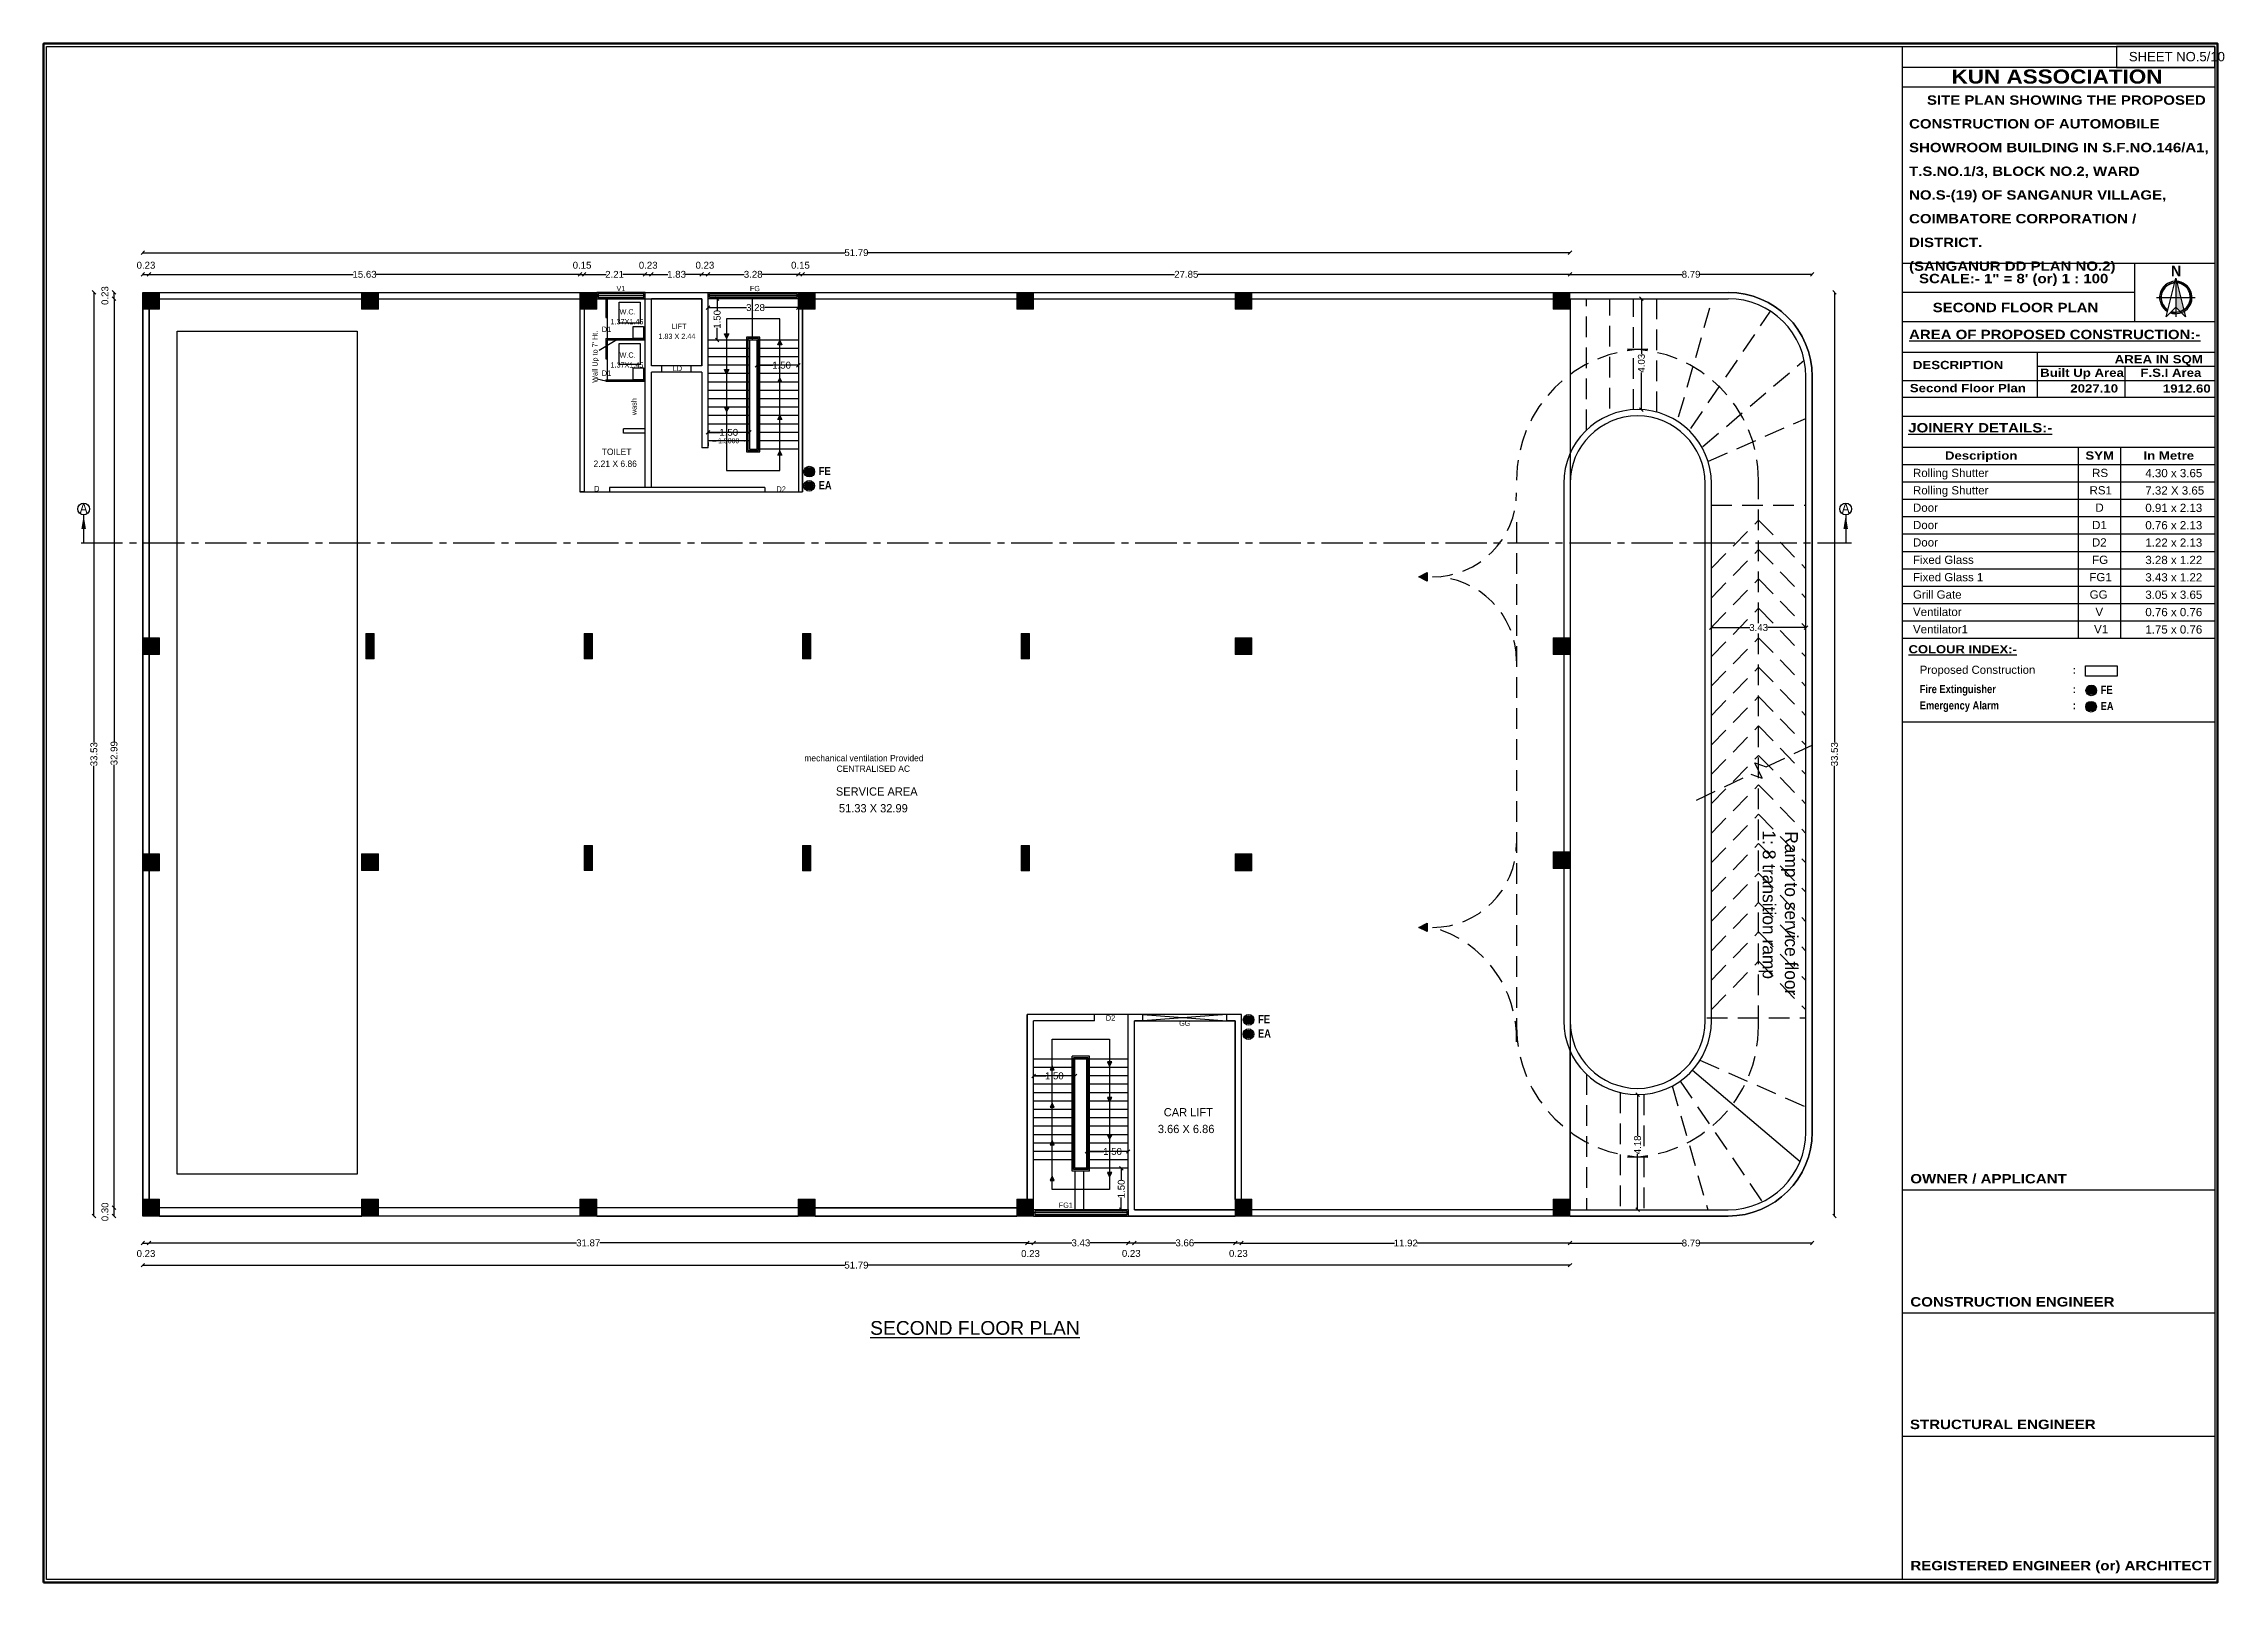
# Model space of a CAD drawing. Header units: metres. Extents: x 71870 to 72053, y 12512 to 13084.
# Drawn here: x 71907.3 to 71986.5, y 12718.6 to 12774.5 of the extents above; entities that cross this region are included whole.
import ezdxf

# ---------------------------------------------------------------- set-up
doc = ezdxf.new("R2010")
doc.units = ezdxf.units.M
doc.header["$MEASUREMENT"] = 0
for name, pattern in [('ACAD_ISO08W100', [36, 24, -3, 6, -3]), ('CENTER2', [1.125, 0.75, -0.125, 0.125, -0.125]), ('Dim Line', [0.375, 0.25, -0.125])]:
    doc.linetypes.add(name, pattern=pattern)
doc.layers.get('Defpoints').update_dxf_attribs({"color": 6, "lineweight": 0})
doc.layers.add('02_FB_WALL', color=7, linetype='Continuous', lineweight=30)
doc.layers.add('COL', color=1, linetype='Continuous', lineweight=18)
doc.layers.add('BLK_1_FLR_3_BLT_UP_AREA', color=52, linetype='Continuous', plot=False)
doc.layers.add('BLK_1_FLR_3_BLT_UP_AREA_DEDUCT', color=52, linetype='Continuous', plot=False)
for name, color, linetype in [('BLK_1_FLR_3_EXIT_WIDTH_STAIR', 1, 'Continuous'), ('BLK_1_FLR_3_LIFT_1', 30, 'Continuous'), ('BLK_1_FLR_3_LIFT_2', 30, 'Continuous'), ('BLK_1_FLR_3_ROOM_1', 2, 'Continuous'), ('BLK_1_FLR_3_ROOM_1_LIGHT_VENTILATION_1', 2, 'Continuous'), ('BLK_1_FLR_3_WASH', 55, 'Continuous'), ('BLK_1_FLR_3_WATER_CLOSET', 1, 'Continuous'), ('TOILET_VENTILATION', 6, 'Continuous')]:
    doc.layers.add(name, color=color, linetype=linetype)
doc.styles.add('bold', font='GOTHICB.TTF')
doc.styles.add('century Gothic', font='arial.ttf')
doc.styles.add('MtXpl_Arial_Black', font='')
doc.styles.get("Standard").update_dxf_attribs({"font": 'arial.ttf'})
doc.styles.add('TITLE', font='GOTHIC.TTF')
doc.styles.get('MtXpl_Arial_Black').set_extended_font_data('Arial Black')
doc.dimstyles.new('STAND', dxfattribs={"dimtxt": 0.25, "dimasz": 0.13, "dimexe": 0, "dimexo": 0, "dimgap": 0, "dimtad": 0, "dimzin": 0, "dimdsep": 46, "dimtxsty": 'century Gothic', "dimblk": 'OBLIQUE', "dimcen": 0.15, "dimse1": 1, "dimse2": 1, "dimclrd": 5, "dimclre": 7, "dimclrt": 5, "dimazin": 0, "dimtfac": 1, "dimtofl": 0, "dimtmove": 0, "dimatfit": 3, "dimfxl": 0, "dimtolj": 1, "dimtzin": 0, "dimlwd": -1, "dimlwe": -1, "dimarcsym": 0})
doc.dimstyles.get("Standard").update_dxf_attribs({"dimtxt": 0.18, "dimasz": 0.18, "dimexe": 0.18, "dimexo": 0.0625, "dimgap": 0.09, "dimtad": 0, "dimtih": 1, "dimtoh": 1, "dimdec": 4, "dimzin": 0, "dimdsep": 46, "dimtxsty": 'Standard', "dimcen": 0.09, "dimadec": 0, "dimazin": 0, "dimtfac": 1, "dimtdec": 4, "dimtofl": 0, "dimtmove": 0, "dimatfit": 3, "dimfxl": 0, "dimtolj": 1, "dimtzin": 0, "dimarcsym": 0})

msp = doc.modelspace()

# ---------------------------------------------------------------- texts
at = {"color": 7, "lineweight": 25, "ltscale": 0.3, "style": 'bold'}
msp.add_text('N', height=0.38923, rotation=180.0093507, dxfattribs=at).set_placement((71984.91209, 12766.40199))
at = {"style": 'TITLE'}
for s, p in [('1: 8 transition ramp', (71969.72236, 12745.89828)), ('Ramp to service floor', (71970.5286, 12745.86496))]:
    msp.add_text(s, height=0.4712496, rotation=270, dxfattribs=at).set_placement(p)
at = {"color": 7, "lineweight": 25, "attachment_point": 1, "line_spacing_factor": 1.519185, "style": 'MtXpl_Arial_Black'}
for s, insert, char_height, width in [('{\\C256;KUN ASSOCIATION }', (71976.57564, 12773.51825), 0.51, 16.2654081), ('{\\W4.29283;\\C256; \\W1;SITE PLAN SHOWING THE PROPOSED CONSTRUCTION OF AUTOMOBILE SHOWROOM BUILDING IN S.F.NO.146/A1, T.S.NO.1/3, BLOCK NO.2, WARD NO.S-(19) OF SANGANUR VILLAGE, COIMBATORE CORPORATION / DISTRICT. \\P(SANGANUR DD PLAN NO.2)}', (71975.03514, 12772.57889), 0.34, 10.8436054), ('{\\C256;SCALE:- 1" = 8\' (or) 1 : 100}', (71975.39748, 12766.10096), 0.34, 10.8436054), ('{\\C256;SECOND FLOOR PLAN}', (71975.89239, 12765.04958), 0.34, 10.8436054), ('{\\L\\C256;AREA OF PROPOSED CONSTRUCTION:-}', (71975.03514, 12764.07178), 0.34, 10.8436054)]:
    msp.add_mtext(s, dxfattribs=dict(at, insert=insert, char_height=char_height, width=width))
at = {"color": 7, "lineweight": 25, "attachment_point": 5}
for s, insert, char_height, width in [('SHEET NO.5/10', (71984.75395, 12773.98389), 0.34, 4.2485503), ('{\\LSECOND FLOOR PLAN}', (71941.13745, 12727.83434), 0.5, 7.5551364)]:
    msp.add_mtext(s, dxfattribs=dict(at, insert=insert, char_height=char_height, width=width))
at = {"attachment_point": 1, "style": 'TITLE'}
for s, insert, char_height, width in [('V1', (71928.12884, 12765.66392), 0.19, 0.4813095), ('FG', (71932.97076, 12765.66389), 0.19, 0.4813095), ('W.C.', (71928.24076, 12764.81791), 0.19, 0.4813095), ('D1', (71927.59565, 12764.1876), 0.2, 1.6006521), ('1.37X1.45', (71927.91141, 12764.45927), 0.19, 1.6590334), ('LIFT', (71930.13127, 12764.28688), 0.19, 0.4813095), ('W.C.', (71928.24076, 12763.2489), 0.19, 0.4813095), ('1.83 X 2.44', (71929.65031, 12763.92825), 0.19, 1.6590334), ('D1', (71927.59565, 12762.59474), 0.2, 1.6006521), ('1.37X1.45', (71927.91141, 12762.89027), 0.19, 1.6590334), ('LD', (71930.16756, 12762.76996), 0.2, 1.6006521), ('2.21 X 6.86', (71927.29666, 12759.32431), 0.23, 1.6006521), ('TOILET', (71927.59477, 12759.75899), 0.23, 2.3560524), ('D', (71927.32047, 12758.40187), 0.2, 1.6006521), ('D2', (71933.93494, 12758.38711), 0.2, 1.6006521), ('{\\W9.268949; }mechanical ventilation Provided\\P{\\W7.65461;   }CENTRALISED AC', (71934.15343, 12748.63697), 0.23, 6.6482647), ('SERVICE AREA', (71936.09031, 12747.46066), 0.3, 2.9724017), ('51.33 X 32.99', (71936.20154, 12746.85255), 0.3, 2.5770123), ('D2', (71945.88568, 12739.1884), 0.2, 1.6006521), ('GG', (71948.54646, 12738.993), 0.19, 0.4813095), ('CAR LIFT', (71947.98986, 12735.81853), 0.3, 2.0544002), ('3.66 X 6.86', (71947.77489, 12735.21043), 0.3, 2.1209546), ('FG1', (71944.17772, 12732.38902), 0.19, 0.4813095), ('FG1', (71944.17772, 12732.389), 0.19, 0.4813095)]:
    msp.add_mtext(s, dxfattribs=dict(at, insert=insert, char_height=char_height, width=width))
at = {"char_height": 0.19, "attachment_point": 1, "rotation": 90, "style": 'TITLE'}
for s, insert, width in [("Wall Up to 7' Ht.", (71927.25227, 12762.14694), 2.0436829), ('wash', (71928.66894, 12760.97327), 0.4813095)]:
    msp.add_mtext(s, dxfattribs=dict(at, insert=insert, width=width))
at = {"lineweight": 25, "attachment_point": 1}
for s, width, insert, char_height in [('{\\fArial Black|b0|i0|c0|p34;DESCRIPTION}', 13.7588778, (71975.17328, 12762.94222), 0.3001138), ('{\\fArial Black|b0|i0|c0|p34;Built Up Area}', 13.7588778, (71979.79179, 12762.66238), 0.3001138), ('{\\fArial Black|b0|i0|c0|p34;AREA IN SQM}', 13.7588778, (71982.49545, 12763.15246), 0.3001138), ('{\\fArial Black|b0|i0|c0|p34;F.S.I Area}', 13.7588778, (71983.42883, 12762.66238), 0.3001138), ('{\\fArial Black|b0|i0|c0|p34;Second Floor Plan}', 13.7588778, (71975.06178, 12762.10487), 0.3001138), ('{\\fArial Black|b0|i0|c0|p34;2027.10}', 2.8698399, (71980.8858, 12762.09385), 0.3001138), ('{\\fArial Black|b0|i0|c0|p34;1912.60}', 13.7588778, (71984.24661, 12762.08868), 0.3001138), ('{\\fArial Black|b0|i0|c0|p34;Description}', 13.7588778, (71976.33764, 12759.65518), 0.2989123), ('{\\fArial Black|b0|i0|c0|p34;SYM}', 13.7588778, (71981.4346, 12759.65518), 0.2989123), ('{\\fArial Black|b0|i0|c0|p34;In Metre}', 13.7588778, (71983.54417, 12759.65518), 0.2989123), ('Rolling Shutter', 13.7588778, (71975.17754, 12759.02459), 0.2989123), ('RS', 13.7588778, (71981.67778, 12759.02459), 0.298912), ('4.30 x 3.65', 13.7588778, (71983.60863, 12759.01772), 0.2989123), ('Rolling Shutter', 13.7588778, (71975.17754, 12758.39401), 0.2989123), ('Door', 13.7588778, (71975.17754, 12757.76342), 0.298912), ('RS1', 13.7588778, (71981.58462, 12758.39401), 0.298912), ('D', 13.7588778, (71981.79767, 12757.76342), 0.29891), ('0.91 x 2.13', 13.7588778, (71983.60863, 12757.75655), 0.2989123), ('7.32 X 3.65', 13.7588778, (71983.60863, 12758.38714), 0.2989123), ('Door', 13.7588778, (71975.17754, 12757.13283), 0.298912), ('D1', 13.7588778, (71981.67778, 12757.13283), 0.298912), ('0.76 x 2.13', 13.7588778, (71983.60863, 12757.12596), 0.2989123), ('Door', 13.7588778, (71975.17754, 12756.50225), 0.298912), ('D2', 13.7588778, (71981.67098, 12756.50225), 0.298912), ('1.22 x 2.13', 13.7588778, (71983.60863, 12756.49538), 0.2989123), ('Fixed Glass ', 13.7588778, (71975.17754, 12755.87166), 0.2989123), ('Fixed Glass 1', 13.7588778, (71975.17754, 12755.24108), 0.2989123), ('FG', 13.7588778, (71981.67778, 12755.87166), 0.298912), ('3.28 x 1.22', 13.7588778, (71983.60863, 12755.86479), 0.2989123), ('Grill Gate', 13.7588778, (71975.17754, 12754.61049), 0.298912), ('GG', 13.7588778, (71981.58796, 12754.61049), 0.298912), ('FG1', 13.7588778, (71981.57821, 12755.24108), 0.298912), ('3.43 x 1.22', 13.7588778, (71983.60863, 12755.23421), 0.2989123), ('3.05 x 3.65', 13.7588778, (71983.60863, 12754.60362), 0.2989123), ('Ventilator ', 13.7588778, (71975.17754, 12753.9799), 0.2989123), ('V', 13.7588778, (71981.79767, 12753.9799), 0.29891), ('0.76 x 0.76', 13.7588778, (71983.60863, 12753.97303), 0.2989123), ('Ventilator1 ', 13.7588778, (71975.17754, 12753.34932), 0.2989123), ('V1', 13.7588778, (71981.74866, 12753.34932), 0.298912), ('1.75 x 0.76', 13.7588778, (71983.60863, 12753.34245), 0.2989123), ('{\\fArial Black|b0|i0|c0|p34;\\LCOLOUR INDEX:-}', 13.7588778, (71975.01643, 12752.62198), 0.2950098), ('Proposed Construction', 13.7588778, (71975.4233, 12751.87699), 0.2950098), ('{\\fArial Narrow|b1|i0|c0|p34;:}', 13.7588778, (71980.97654, 12751.87699), 0.2950098), ('{\\fArial Narrow|b1|i0|c0|p34;Fire Extinguisher}', 13.7588778, (71975.4233, 12751.17596), 0.2950098), ('{\\fArial Narrow|b1|i0|c0|p34;Emergency Alarm }', 13.7588778, (71975.4233, 12750.58407), 0.2950098), ('{\\fArial Narrow|b1|i0|c0|p34;:}', 13.7588778, (71980.97654, 12751.17596), 0.2950098), ('{\\fArial Narrow|b1|i0|c0|p34;:}', 13.7588778, (71980.97654, 12750.58407), 0.2950098), ('{\\fArial Narrow|b1|i0|c0|p34;EA}', 13.7588778, (71981.98619, 12750.5589), 0.2950098), ('{\\fArial Narrow|b1|i0|c0|p34;FE}', 13.7588778, (71981.99305, 12751.15079), 0.2950098), ('{\\fArial Black|b0|i0|c0|p34;OWNER / APPLICANT}', 25.8405627, (71975.08061, 12733.42637), 0.3417564), ('{\\fArial Black|b0|i0|c0|p34;CONSTRUCTION ENGINEER}', 25.8405627, (71975.08061, 12728.95657), 0.3417564), ('{\\fArial Black|b0|i0|c0|p34;STRUCTURAL ENGINEER}', 27.3981805, (71975.06681, 12724.50822), 0.3417564), ('{\\fArial Black|b0|i0|c0|p34;REGISTERED ENGINEER (or) ARCHITECT}', 44.0336151, (71975.0833, 12719.38032), 0.3417564)]:
    msp.add_mtext_dynamic_manual_height_columns(s, width=width, gutter_width=6.01629, heights=[0], dxfattribs=dict(at, insert=insert, char_height=char_height))
at = {"color": 7, "lineweight": 25, "insert": (71975.00534, 12760.68513), "char_height": 0.34, "attachment_point": 1, "line_spacing_factor": 1.519185, "style": 'MtXpl_Arial_Black'}
msp.add_mtext_dynamic_manual_height_columns('{\\fArial Black|b0|i0|c0|p34;\\LJOINERY DETAILS:-}', width=13.7588778, gutter_width=6.01629, heights=[0], dxfattribs=at)
at = {"color": 33, "lineweight": 25, "char_height": 0.2950098, "attachment_point": 1}
for s, insert in [('{\\fArial Narrow|b1|i0|c0|p34;EA}', (71935.46581, 12758.57562)), ('{\\fArial Narrow|b1|i0|c0|p34;FE}', (71935.47267, 12759.0936)), ('{\\fArial Narrow|b1|i0|c0|p34;EA}', (71951.40771, 12738.67413)), ('{\\fArial Narrow|b1|i0|c0|p34;FE}', (71951.41456, 12739.19211))]:
    msp.add_mtext_dynamic_manual_height_columns(s, width=13.7588778, gutter_width=6.01629, heights=[0], dxfattribs=dict(at, insert=insert))
at = {"color": 1, "linetype": 'Continuous', "lineweight": 25, "ltscale": 2, "char_height": 0.3429, "attachment_point": 1}
for insert in [(71908.65468, 12757.76832), (71972.59632, 12757.76832)]:
    msp.add_mtext_dynamic_manual_height_columns('{\\fTahoma|b0|i0|c0|p34;A}', width=1547.5845061, gutter_width=1, heights=[0], dxfattribs=dict(at, insert=insert))

# ---------------------------------------------------------------- blocks, each defined once
blk = doc.blocks.new('*U3')
at = {"layer": 'COL'}
h = blk.add_hatch(color=8, dxfattribs=at)
h.dxf.hatch_style = 1
h.paths.add_polyline_path([(2704.9, 761), (2704.9, 737), (2680.9, 737), (2680.9, 761)])
at = {"layer": 'COL', "ltscale": 0.02}
blk.add_lwpolyline([(2704.9, 761), (2704.9, 737), (2680.9, 737), (2680.9, 761)], close=True, dxfattribs=at)
blk = doc.blocks.new('A$C493907E4')
at = {"layer": 'COL'}
h = blk.add_hatch(color=8, dxfattribs=at)
h.dxf.hatch_style = 1
h.paths.add_polyline_path([(12, 36), (12, 0), (0, 0), (0, 36)])
at = {"layer": 'COL', "ltscale": 0.02}
blk.add_lwpolyline([(12, 36), (12, 0), (0, 0), (0, 36)], close=True, dxfattribs=at)
blk = doc.blocks.new('arrowww')
at = {"layer": '02_FB_WALL'}
h = blk.add_hatch(color=252, dxfattribs=at)
h.dxf.hatch_style = 1
h.paths.add_polyline_path([(156792.6, 14158.6), (156780.6, 14164.6), (156792.6, 14170.6)])
at = {"layer": '02_FB_WALL', "color": 252}
blk.add_lwpolyline([(156792.6, 14158.6), (156780.6, 14164.6), (156792.6, 14170.6)], close=True, dxfattribs=at)
blk = doc.blocks.new('_Oblique')
at = {"color": 0, "linetype": 'ByBlock', "lineweight": -2}
blk.add_line((-0.5, -0.5), (0.5, 0.5), dxfattribs=at)
blk = doc.blocks.new('*D132')
at = {"color": 5}
for p, q in [((71933.229, 12762.784), (71933.808, 12762.784)), ((71934.729, 12762.784), (71934.433, 12762.784))]:
    blk.add_line(p, q, dxfattribs=at)
at = {"layer": 'Defpoints', "color": 0, "lineweight": 25}
for p in [(71933.229, 12762.784), (71934.729, 12762.784), (71934.729, 12762.784)]:
    blk.add_point(p, dxfattribs=at)
at = {"color": 5, "xscale": 0.13, "yscale": 0.13, "zscale": 0.13, "rotation": 180}
blk.add_blockref('_Oblique', (71933.229, 12762.784), dxfattribs=at)
at = {"color": 5, "xscale": 0.13, "yscale": 0.13, "zscale": 0.13}
blk.add_blockref('_Oblique', (71934.729, 12762.784), dxfattribs=at)
at = {"color": 5, "insert": (71934.121, 12762.784), "char_height": 0.25, "attachment_point": 5, "style": 'century Gothic'}
blk.add_mtext('\\A1;1.50', dxfattribs=at)
blk = doc.blocks.new('*D133')
at = {"color": 5}
for p, q in [((71931.452, 12760.346), (71931.89, 12760.346)), ((71932.952, 12760.346), (71932.515, 12760.346))]:
    blk.add_line(p, q, dxfattribs=at)
at = {"layer": 'Defpoints', "color": 0, "lineweight": 25}
for p in [(71931.452, 12760.346), (71932.952, 12760.346), (71932.952, 12760.346)]:
    blk.add_point(p, dxfattribs=at)
at = {"color": 5, "xscale": 0.13, "yscale": 0.13, "zscale": 0.13, "rotation": 180}
blk.add_blockref('_Oblique', (71931.452, 12760.346), dxfattribs=at)
at = {"color": 5, "xscale": 0.13, "yscale": 0.13, "zscale": 0.13}
blk.add_blockref('_Oblique', (71932.952, 12760.346), dxfattribs=at)
at = {"color": 5, "insert": (71932.202, 12760.346), "char_height": 0.25, "attachment_point": 5, "style": 'century Gothic'}
blk.add_mtext('\\A1;1.50', dxfattribs=at)
blk = doc.blocks.new('*D134')
at = {"color": 5}
for p, q in [((71931.783, 12765.199), (71931.783, 12764.761)), ((71931.783, 12763.699), (71931.783, 12764.136))]:
    blk.add_line(p, q, dxfattribs=at)
at = {"layer": 'Defpoints', "color": 0, "lineweight": 25}
for p in [(71931.783, 12765.199), (71931.783, 12765.199), (71931.783, 12763.699)]:
    blk.add_point(p, dxfattribs=at)
at = {"color": 5, "xscale": 0.13, "yscale": 0.13, "zscale": 0.13}
for p, rotation in [((71931.783, 12765.199), 90), ((71931.783, 12763.699), 270)]:
    blk.add_blockref('_Oblique', p, dxfattribs=dict(at, rotation=rotation))
at = {"color": 5, "insert": (71931.783, 12764.449), "char_height": 0.25, "attachment_point": 5, "rotation": 90, "style": 'century Gothic'}
blk.add_mtext('\\A1;1.50', dxfattribs=at)
blk = doc.blocks.new('*D131')
at = {"color": 5}
for p, q in [((71931.452, 12764.877), (71932.849, 12764.877)), ((71934.729, 12764.877), (71933.499, 12764.877))]:
    blk.add_line(p, q, dxfattribs=at)
at = {"layer": 'Defpoints', "color": 0, "lineweight": 25}
for p in [(71931.452, 12764.881), (71934.729, 12764.877), (71934.729, 12764.818)]:
    blk.add_point(p, dxfattribs=at)
at = {"color": 5, "xscale": 0.13, "yscale": 0.13, "zscale": 0.13, "rotation": 180}
blk.add_blockref('_Oblique', (71931.452, 12764.877), dxfattribs=at)
at = {"color": 5, "xscale": 0.13, "yscale": 0.13, "zscale": 0.13}
blk.add_blockref('_Oblique', (71934.729, 12764.877), dxfattribs=at)
at = {"color": 5, "insert": (71933.174, 12764.877), "char_height": 0.25, "attachment_point": 5, "style": 'century Gothic'}
blk.add_mtext('\\A1;3.28', dxfattribs=at)
blk = doc.blocks.new('*D135')
at = {"color": 5}
for p, q in [((71943.267, 12736.987), (71943.704, 12736.987)), ((71944.767, 12736.987), (71944.329, 12736.987))]:
    blk.add_line(p, q, dxfattribs=at)
at = {"layer": 'Defpoints', "color": 0, "lineweight": 25}
for p in [(71943.267, 12736.987), (71944.767, 12736.987), (71944.767, 12736.987)]:
    blk.add_point(p, dxfattribs=at)
at = {"color": 5, "xscale": 0.13, "yscale": 0.13, "zscale": 0.13, "rotation": 180}
blk.add_blockref('_Oblique', (71943.267, 12736.987), dxfattribs=at)
at = {"color": 5, "xscale": 0.13, "yscale": 0.13, "zscale": 0.13}
blk.add_blockref('_Oblique', (71944.767, 12736.987), dxfattribs=at)
at = {"color": 5, "insert": (71944.017, 12736.987), "char_height": 0.25, "attachment_point": 5, "style": 'century Gothic'}
blk.add_mtext('\\A1;1.50', dxfattribs=at)
blk = doc.blocks.new('*D136')
at = {"color": 5}
for p, q in [((71945.196, 12734.243), (71945.819, 12734.243)), ((71946.696, 12734.243), (71946.444, 12734.243))]:
    blk.add_line(p, q, dxfattribs=at)
at = {"layer": 'Defpoints', "color": 0, "lineweight": 25}
for p in [(71945.196, 12734.243), (71946.696, 12734.243), (71946.696, 12734.243)]:
    blk.add_point(p, dxfattribs=at)
at = {"color": 5, "xscale": 0.13, "yscale": 0.13, "zscale": 0.13, "rotation": 180}
blk.add_blockref('_Oblique', (71945.196, 12734.243), dxfattribs=at)
at = {"color": 5, "xscale": 0.13, "yscale": 0.13, "zscale": 0.13}
blk.add_blockref('_Oblique', (71946.696, 12734.243), dxfattribs=at)
at = {"color": 5, "insert": (71946.132, 12734.243), "char_height": 0.25, "attachment_point": 5, "style": 'century Gothic'}
blk.add_mtext('\\A1;1.50', dxfattribs=at)
blk = doc.blocks.new('*D137')
at = {"color": 5}
for p, q in [((71946.448, 12733.634), (71946.448, 12733.196)), ((71946.448, 12732.134), (71946.448, 12732.571))]:
    blk.add_line(p, q, dxfattribs=at)
at = {"layer": 'Defpoints', "color": 0, "lineweight": 25}
for p in [(71946.448, 12733.634), (71946.448, 12732.134), (71946.448, 12732.134)]:
    blk.add_point(p, dxfattribs=at)
at = {"color": 5, "xscale": 0.13, "yscale": 0.13, "zscale": 0.13}
for p, rotation in [((71946.448, 12733.634), 90), ((71946.448, 12732.134), 270)]:
    blk.add_blockref('_Oblique', p, dxfattribs=dict(at, rotation=rotation))
at = {"color": 5, "insert": (71946.448, 12732.884), "char_height": 0.25, "attachment_point": 5, "rotation": 90, "style": 'century Gothic'}
blk.add_mtext('\\A1;1.50', dxfattribs=at)
blk = doc.blocks.new('*D138')
at = {"color": 5}
blk.add_line((71910.94, 12766.083), (71911.169, 12766.083), dxfattribs=at)
at = {"layer": 'Defpoints', "color": 0, "lineweight": 25}
for p in [(71911.169, 12766.083), (71910.94, 12765.427), (71911.169, 12764.818)]:
    blk.add_point(p, dxfattribs=at)
at = {"color": 5, "xscale": 0.13, "yscale": 0.13, "zscale": 0.13, "rotation": 180}
blk.add_blockref('_Oblique', (71910.94, 12766.083), dxfattribs=at)
at = {"color": 5, "xscale": 0.13, "yscale": 0.13, "zscale": 0.13}
blk.add_blockref('_Oblique', (71911.169, 12766.083), dxfattribs=at)
at = {"color": 5, "insert": (71911.055, 12766.413), "char_height": 0.25, "attachment_point": 5, "style": 'century Gothic'}
blk.add_mtext('\\A1;0.23', dxfattribs=at)
blk = doc.blocks.new('*D139')
at = {"color": 5}
for p, q in [((71911.169, 12766.083), (71918.576, 12766.083)), ((71926.804, 12766.083), (71919.397, 12766.083))]:
    blk.add_line(p, q, dxfattribs=at)
at = {"layer": 'Defpoints', "color": 0, "lineweight": 25}
for p in [(71926.804, 12766.083), (71911.169, 12764.818), (71926.804, 12765.427)]:
    blk.add_point(p, dxfattribs=at)
at = {"color": 5, "xscale": 0.13, "yscale": 0.13, "zscale": 0.13, "rotation": 180}
blk.add_blockref('_Oblique', (71911.169, 12766.083), dxfattribs=at)
at = {"color": 5, "xscale": 0.13, "yscale": 0.13, "zscale": 0.13}
blk.add_blockref('_Oblique', (71926.804, 12766.083), dxfattribs=at)
at = {"color": 5, "insert": (71918.987, 12766.083), "char_height": 0.25, "attachment_point": 5, "style": 'century Gothic'}
blk.add_mtext('\\A1;15.63', dxfattribs=at)
blk = doc.blocks.new('*D140')
at = {"color": 5}
blk.add_line((71926.804, 12766.083), (71926.956, 12766.083), dxfattribs=at)
at = {"layer": 'Defpoints', "color": 0, "lineweight": 25}
for p in [(71926.956, 12766.083), (71926.804, 12765.427), (71926.956, 12764.818)]:
    blk.add_point(p, dxfattribs=at)
at = {"color": 5, "xscale": 0.13, "yscale": 0.13, "zscale": 0.13, "rotation": 180}
blk.add_blockref('_Oblique', (71926.804, 12766.083), dxfattribs=at)
at = {"color": 5, "xscale": 0.13, "yscale": 0.13, "zscale": 0.13}
blk.add_blockref('_Oblique', (71926.956, 12766.083), dxfattribs=at)
at = {"color": 5, "insert": (71926.88, 12766.413), "char_height": 0.25, "attachment_point": 5, "style": 'century Gothic'}
blk.add_mtext('\\A1;0.15', dxfattribs=at)
blk = doc.blocks.new('*D141')
at = {"color": 5}
for p, q in [((71926.956, 12766.083), (71927.759, 12766.083)), ((71929.166, 12766.083), (71928.364, 12766.083))]:
    blk.add_line(p, q, dxfattribs=at)
at = {"layer": 'Defpoints', "color": 0, "lineweight": 25}
for p in [(71929.166, 12766.083), (71926.956, 12764.818), (71929.166, 12765.199)]:
    blk.add_point(p, dxfattribs=at)
at = {"color": 5, "xscale": 0.13, "yscale": 0.13, "zscale": 0.13, "rotation": 180}
blk.add_blockref('_Oblique', (71926.956, 12766.083), dxfattribs=at)
at = {"color": 5, "xscale": 0.13, "yscale": 0.13, "zscale": 0.13}
blk.add_blockref('_Oblique', (71929.166, 12766.083), dxfattribs=at)
at = {"color": 5, "insert": (71928.061, 12766.083), "char_height": 0.25, "attachment_point": 5, "style": 'century Gothic'}
blk.add_mtext('\\A1;2.21', dxfattribs=at)
blk = doc.blocks.new('*D142')
at = {"color": 5}
blk.add_line((71929.166, 12766.083), (71929.395, 12766.083), dxfattribs=at)
at = {"layer": 'Defpoints', "color": 0, "lineweight": 25}
for p in [(71929.395, 12766.083), (71929.166, 12765.199), (71929.395, 12765.199)]:
    blk.add_point(p, dxfattribs=at)
at = {"color": 5, "xscale": 0.13, "yscale": 0.13, "zscale": 0.13, "rotation": 180}
blk.add_blockref('_Oblique', (71929.166, 12766.083), dxfattribs=at)
at = {"color": 5, "xscale": 0.13, "yscale": 0.13, "zscale": 0.13}
blk.add_blockref('_Oblique', (71929.395, 12766.083), dxfattribs=at)
at = {"color": 5, "insert": (71929.28, 12766.413), "char_height": 0.25, "attachment_point": 5, "style": 'century Gothic'}
blk.add_mtext('\\A1;0.23', dxfattribs=at)
blk = doc.blocks.new('*D143')
at = {"color": 5}
for p, q in [((71929.395, 12766.083), (71929.996, 12766.083)), ((71931.224, 12766.083), (71930.622, 12766.083))]:
    blk.add_line(p, q, dxfattribs=at)
at = {"layer": 'Defpoints', "color": 0, "lineweight": 25}
for p in [(71931.224, 12766.083), (71929.395, 12765.199), (71931.224, 12765.199)]:
    blk.add_point(p, dxfattribs=at)
at = {"color": 5, "xscale": 0.13, "yscale": 0.13, "zscale": 0.13, "rotation": 180}
blk.add_blockref('_Oblique', (71929.395, 12766.083), dxfattribs=at)
at = {"color": 5, "xscale": 0.13, "yscale": 0.13, "zscale": 0.13}
blk.add_blockref('_Oblique', (71931.224, 12766.083), dxfattribs=at)
at = {"color": 5, "insert": (71930.309, 12766.083), "char_height": 0.25, "attachment_point": 5, "style": 'century Gothic'}
blk.add_mtext('\\A1;1.83', dxfattribs=at)
blk = doc.blocks.new('*D144')
at = {"color": 5}
blk.add_line((71931.224, 12766.083), (71931.452, 12766.083), dxfattribs=at)
at = {"layer": 'Defpoints', "color": 0, "lineweight": 25}
for p in [(71931.452, 12766.083), (71931.224, 12765.199), (71931.452, 12765.199)]:
    blk.add_point(p, dxfattribs=at)
at = {"color": 5, "xscale": 0.13, "yscale": 0.13, "zscale": 0.13, "rotation": 180}
blk.add_blockref('_Oblique', (71931.224, 12766.083), dxfattribs=at)
at = {"color": 5, "xscale": 0.13, "yscale": 0.13, "zscale": 0.13}
blk.add_blockref('_Oblique', (71931.452, 12766.083), dxfattribs=at)
at = {"color": 5, "insert": (71931.338, 12766.413), "char_height": 0.25, "attachment_point": 5, "style": 'century Gothic'}
blk.add_mtext('\\A1;0.23', dxfattribs=at)
blk = doc.blocks.new('*D145')
at = {"color": 5}
for p, q in [((71931.452, 12766.083), (71932.766, 12766.083)), ((71934.729, 12766.083), (71933.415, 12766.083))]:
    blk.add_line(p, q, dxfattribs=at)
at = {"layer": 'Defpoints', "color": 0, "lineweight": 25}
for p in [(71934.729, 12766.083), (71931.452, 12765.199), (71934.729, 12764.818)]:
    blk.add_point(p, dxfattribs=at)
at = {"color": 5, "xscale": 0.13, "yscale": 0.13, "zscale": 0.13, "rotation": 180}
blk.add_blockref('_Oblique', (71931.452, 12766.083), dxfattribs=at)
at = {"color": 5, "xscale": 0.13, "yscale": 0.13, "zscale": 0.13}
blk.add_blockref('_Oblique', (71934.729, 12766.083), dxfattribs=at)
at = {"color": 5, "insert": (71933.09, 12766.083), "char_height": 0.25, "attachment_point": 5, "style": 'century Gothic'}
blk.add_mtext('\\A1;3.28', dxfattribs=at)
blk = doc.blocks.new('*D146')
at = {"color": 5}
blk.add_line((71934.729, 12766.083), (71934.881, 12766.083), dxfattribs=at)
at = {"layer": 'Defpoints', "color": 0, "lineweight": 25}
for p in [(71934.881, 12766.083), (71934.729, 12764.818), (71934.881, 12764.818)]:
    blk.add_point(p, dxfattribs=at)
at = {"color": 5, "xscale": 0.13, "yscale": 0.13, "zscale": 0.13, "rotation": 180}
blk.add_blockref('_Oblique', (71934.729, 12766.083), dxfattribs=at)
at = {"color": 5, "xscale": 0.13, "yscale": 0.13, "zscale": 0.13}
blk.add_blockref('_Oblique', (71934.881, 12766.083), dxfattribs=at)
at = {"color": 5, "insert": (71934.805, 12766.413), "char_height": 0.25, "attachment_point": 5, "style": 'century Gothic'}
blk.add_mtext('\\A1;0.15', dxfattribs=at)
blk = doc.blocks.new('*D147')
at = {"color": 5}
for p, q in [((71934.881, 12766.083), (71948.381, 12766.083)), ((71962.731, 12766.083), (71949.231, 12766.083))]:
    blk.add_line(p, q, dxfattribs=at)
at = {"layer": 'Defpoints', "color": 0, "lineweight": 25}
for p in [(71962.731, 12766.083), (71934.881, 12764.818), (71962.731, 12765.427)]:
    blk.add_point(p, dxfattribs=at)
at = {"color": 5, "xscale": 0.13, "yscale": 0.13, "zscale": 0.13, "rotation": 180}
blk.add_blockref('_Oblique', (71934.881, 12766.083), dxfattribs=at)
at = {"color": 5, "xscale": 0.13, "yscale": 0.13, "zscale": 0.13}
blk.add_blockref('_Oblique', (71962.731, 12766.083), dxfattribs=at)
at = {"color": 5, "insert": (71948.806, 12766.083), "char_height": 0.25, "attachment_point": 5, "style": 'century Gothic'}
blk.add_mtext('\\A1;27.85', dxfattribs=at)
blk = doc.blocks.new('*D148')
at = {"color": 5}
for p, q in [((71962.731, 12766.083), (71966.8, 12766.083)), ((71971.519, 12766.083), (71967.45, 12766.083))]:
    blk.add_line(p, q, dxfattribs=at)
at = {"layer": 'Defpoints', "color": 0, "lineweight": 25}
for p in [(71971.519, 12766.083), (71962.731, 12765.427), (71971.519, 12762.379)]:
    blk.add_point(p, dxfattribs=at)
at = {"color": 5, "xscale": 0.13, "yscale": 0.13, "zscale": 0.13, "rotation": 180}
blk.add_blockref('_Oblique', (71962.731, 12766.083), dxfattribs=at)
at = {"color": 5, "xscale": 0.13, "yscale": 0.13, "zscale": 0.13}
blk.add_blockref('_Oblique', (71971.519, 12766.083), dxfattribs=at)
at = {"color": 5, "insert": (71967.125, 12766.083), "char_height": 0.25, "attachment_point": 5, "style": 'century Gothic'}
blk.add_mtext('\\A1;8.79', dxfattribs=at)
blk = doc.blocks.new('*D149')
at = {"color": 5}
for p, q in [((71910.94, 12766.87), (71936.414, 12766.87)), ((71962.731, 12766.87), (71937.258, 12766.87))]:
    blk.add_line(p, q, dxfattribs=at)
at = {"layer": 'Defpoints', "color": 0, "lineweight": 25}
for p in [(71910.94, 12766.87), (71910.94, 12765.427), (71962.731, 12765.427)]:
    blk.add_point(p, dxfattribs=at)
at = {"color": 5, "xscale": 0.13, "yscale": 0.13, "zscale": 0.13, "rotation": 180}
blk.add_blockref('_Oblique', (71910.94, 12766.87), dxfattribs=at)
at = {"color": 5, "xscale": 0.13, "yscale": 0.13, "zscale": 0.13}
blk.add_blockref('_Oblique', (71962.731, 12766.87), dxfattribs=at)
at = {"color": 5, "insert": (71936.836, 12766.87), "char_height": 0.25, "attachment_point": 5, "style": 'century Gothic'}
blk.add_mtext('\\A1;51.79', dxfattribs=at)
blk = doc.blocks.new('*D150')
at = {"color": 5}
blk.add_line((71910.94, 12730.919), (71911.169, 12730.919), dxfattribs=at)
at = {"layer": 'Defpoints', "color": 0, "lineweight": 25}
for p in [(71911.169, 12732.509), (71910.94, 12731.899), (71911.169, 12730.919)]:
    blk.add_point(p, dxfattribs=at)
at = {"color": 5, "xscale": 0.13, "yscale": 0.13, "zscale": 0.13, "rotation": 180}
blk.add_blockref('_Oblique', (71910.94, 12730.919), dxfattribs=at)
at = {"color": 5, "xscale": 0.13, "yscale": 0.13, "zscale": 0.13}
blk.add_blockref('_Oblique', (71911.169, 12730.919), dxfattribs=at)
at = {"color": 5, "insert": (71911.055, 12730.536), "char_height": 0.25, "attachment_point": 5, "style": 'century Gothic'}
blk.add_mtext('\\A1;0.23', dxfattribs=at)
blk = doc.blocks.new('*D151')
at = {"color": 5}
for p, q in [((71911.169, 12730.925), (71926.682, 12730.925)), ((71943.038, 12730.925), (71927.525, 12730.925))]:
    blk.add_line(p, q, dxfattribs=at)
at = {"layer": 'Defpoints', "color": 0, "lineweight": 25}
for p in [(71911.169, 12732.509), (71943.038, 12732.509), (71943.038, 12730.925)]:
    blk.add_point(p, dxfattribs=at)
at = {"color": 5, "xscale": 0.13, "yscale": 0.13, "zscale": 0.13, "rotation": 180}
blk.add_blockref('_Oblique', (71911.169, 12730.925), dxfattribs=at)
at = {"color": 5, "xscale": 0.13, "yscale": 0.13, "zscale": 0.13}
blk.add_blockref('_Oblique', (71943.038, 12730.925), dxfattribs=at)
at = {"color": 5, "insert": (71927.104, 12730.925), "char_height": 0.25, "attachment_point": 5, "style": 'century Gothic'}
blk.add_mtext('\\A1;31.87', dxfattribs=at)
blk = doc.blocks.new('*D152')
at = {"color": 5}
blk.add_line((71943.038, 12730.919), (71943.267, 12730.919), dxfattribs=at)
at = {"layer": 'Defpoints', "color": 0, "lineweight": 25}
for p in [(71943.038, 12732.509), (71943.267, 12732.503), (71943.267, 12730.919)]:
    blk.add_point(p, dxfattribs=at)
at = {"color": 5, "xscale": 0.13, "yscale": 0.13, "zscale": 0.13, "rotation": 180}
blk.add_blockref('_Oblique', (71943.038, 12730.919), dxfattribs=at)
at = {"color": 5, "xscale": 0.13, "yscale": 0.13, "zscale": 0.13}
blk.add_blockref('_Oblique', (71943.267, 12730.919), dxfattribs=at)
at = {"color": 5, "insert": (71943.153, 12730.536), "char_height": 0.25, "attachment_point": 5, "style": 'century Gothic'}
blk.add_mtext('\\A1;0.23', dxfattribs=at)
blk = doc.blocks.new('*D153')
at = {"color": 5}
for p, q in [((71943.267, 12730.925), (71944.657, 12730.925)), ((71946.696, 12730.925), (71945.306, 12730.925))]:
    blk.add_line(p, q, dxfattribs=at)
at = {"layer": 'Defpoints', "color": 0, "lineweight": 25}
for p in [(71943.267, 12732.503), (71946.696, 12731.899), (71946.696, 12730.925)]:
    blk.add_point(p, dxfattribs=at)
at = {"color": 5, "xscale": 0.13, "yscale": 0.13, "zscale": 0.13, "rotation": 180}
blk.add_blockref('_Oblique', (71943.267, 12730.925), dxfattribs=at)
at = {"color": 5, "xscale": 0.13, "yscale": 0.13, "zscale": 0.13}
blk.add_blockref('_Oblique', (71946.696, 12730.925), dxfattribs=at)
at = {"color": 5, "insert": (71944.981, 12730.925), "char_height": 0.25, "attachment_point": 5, "style": 'century Gothic'}
blk.add_mtext('\\A1;3.43', dxfattribs=at)
blk = doc.blocks.new('*D154')
at = {"color": 5}
blk.add_line((71946.696, 12730.925), (71946.924, 12730.925), dxfattribs=at)
at = {"layer": 'Defpoints', "color": 0, "lineweight": 25}
for p in [(71946.696, 12731.899), (71946.924, 12732.128), (71946.924, 12730.925)]:
    blk.add_point(p, dxfattribs=at)
at = {"color": 5, "xscale": 0.13, "yscale": 0.13, "zscale": 0.13, "rotation": 180}
blk.add_blockref('_Oblique', (71946.696, 12730.925), dxfattribs=at)
at = {"color": 5, "xscale": 0.13, "yscale": 0.13, "zscale": 0.13}
blk.add_blockref('_Oblique', (71946.924, 12730.925), dxfattribs=at)
at = {"color": 5, "insert": (71946.81, 12730.542), "char_height": 0.25, "attachment_point": 5, "style": 'century Gothic'}
blk.add_mtext('\\A1;0.23', dxfattribs=at)
blk = doc.blocks.new('*D155')
at = {"color": 5}
for p, q in [((71946.924, 12730.925), (71948.429, 12730.925)), ((71950.582, 12730.925), (71949.078, 12730.925))]:
    blk.add_line(p, q, dxfattribs=at)
at = {"layer": 'Defpoints', "color": 0, "lineweight": 25}
for p in [(71946.924, 12732.128), (71950.582, 12731.899), (71950.582, 12730.925)]:
    blk.add_point(p, dxfattribs=at)
at = {"color": 5, "xscale": 0.13, "yscale": 0.13, "zscale": 0.13, "rotation": 180}
blk.add_blockref('_Oblique', (71946.924, 12730.925), dxfattribs=at)
at = {"color": 5, "xscale": 0.13, "yscale": 0.13, "zscale": 0.13}
blk.add_blockref('_Oblique', (71950.582, 12730.925), dxfattribs=at)
at = {"color": 5, "insert": (71948.753, 12730.925), "char_height": 0.25, "attachment_point": 5, "style": 'century Gothic'}
blk.add_mtext('\\A1;3.66', dxfattribs=at)
blk = doc.blocks.new('*D156')
at = {"color": 5}
blk.add_line((71950.582, 12730.925), (71950.811, 12730.925), dxfattribs=at)
at = {"layer": 'Defpoints', "color": 0, "lineweight": 25}
for p in [(71950.811, 12732.503), (71950.582, 12731.899), (71950.811, 12730.925)]:
    blk.add_point(p, dxfattribs=at)
at = {"color": 5, "xscale": 0.13, "yscale": 0.13, "zscale": 0.13, "rotation": 180}
blk.add_blockref('_Oblique', (71950.582, 12730.925), dxfattribs=at)
at = {"color": 5, "xscale": 0.13, "yscale": 0.13, "zscale": 0.13}
blk.add_blockref('_Oblique', (71950.811, 12730.925), dxfattribs=at)
at = {"color": 5, "insert": (71950.696, 12730.542), "char_height": 0.25, "attachment_point": 5, "style": 'century Gothic'}
blk.add_mtext('\\A1;0.23', dxfattribs=at)
blk = doc.blocks.new('*D157')
at = {"color": 5}
for p, q in [((71950.811, 12730.919), (71956.362, 12730.919)), ((71962.731, 12730.919), (71957.18, 12730.919))]:
    blk.add_line(p, q, dxfattribs=at)
at = {"layer": 'Defpoints', "color": 0, "lineweight": 25}
for p in [(71950.811, 12732.503), (71962.731, 12731.899), (71962.731, 12730.919)]:
    blk.add_point(p, dxfattribs=at)
at = {"color": 5, "xscale": 0.13, "yscale": 0.13, "zscale": 0.13, "rotation": 180}
blk.add_blockref('_Oblique', (71950.811, 12730.919), dxfattribs=at)
at = {"color": 5, "xscale": 0.13, "yscale": 0.13, "zscale": 0.13}
blk.add_blockref('_Oblique', (71962.731, 12730.919), dxfattribs=at)
at = {"color": 5, "insert": (71956.771, 12730.919), "char_height": 0.25, "attachment_point": 5, "style": 'century Gothic'}
blk.add_mtext('\\A1;11.92', dxfattribs=at)
blk = doc.blocks.new('*D158')
at = {"color": 5}
for p, q in [((71962.731, 12730.919), (71966.8, 12730.919)), ((71971.519, 12730.919), (71967.45, 12730.919))]:
    blk.add_line(p, q, dxfattribs=at)
at = {"layer": 'Defpoints', "color": 0, "lineweight": 25}
for p in [(71971.519, 12734.947), (71962.731, 12731.899), (71971.519, 12730.919)]:
    blk.add_point(p, dxfattribs=at)
at = {"color": 5, "xscale": 0.13, "yscale": 0.13, "zscale": 0.13, "rotation": 180}
blk.add_blockref('_Oblique', (71962.731, 12730.919), dxfattribs=at)
at = {"color": 5, "xscale": 0.13, "yscale": 0.13, "zscale": 0.13}
blk.add_blockref('_Oblique', (71971.519, 12730.919), dxfattribs=at)
at = {"color": 5, "insert": (71967.125, 12730.919), "char_height": 0.25, "attachment_point": 5, "style": 'century Gothic'}
blk.add_mtext('\\A1;8.79', dxfattribs=at)
blk = doc.blocks.new('*D159')
at = {"color": 5}
for p, q in [((71910.94, 12730.117), (71936.414, 12730.117)), ((71962.731, 12730.117), (71937.258, 12730.117))]:
    blk.add_line(p, q, dxfattribs=at)
at = {"layer": 'Defpoints', "color": 0, "lineweight": 25}
for p in [(71910.94, 12731.899), (71962.731, 12731.899), (71962.731, 12730.117)]:
    blk.add_point(p, dxfattribs=at)
at = {"color": 5, "xscale": 0.13, "yscale": 0.13, "zscale": 0.13, "rotation": 180}
blk.add_blockref('_Oblique', (71910.94, 12730.117), dxfattribs=at)
at = {"color": 5, "xscale": 0.13, "yscale": 0.13, "zscale": 0.13}
blk.add_blockref('_Oblique', (71962.731, 12730.117), dxfattribs=at)
at = {"color": 5, "insert": (71936.836, 12730.117), "char_height": 0.25, "attachment_point": 5, "style": 'century Gothic'}
blk.add_mtext('\\A1;51.79', dxfattribs=at)
blk = doc.blocks.new('*D160')
at = {"color": 5}
blk.add_line((71909.897, 12731.899), (71909.897, 12732.204), dxfattribs=at)
at = {"layer": 'Defpoints', "color": 0, "lineweight": 25}
for p in [(71909.897, 12732.204), (71910.94, 12731.899), (71911.55, 12732.204)]:
    blk.add_point(p, dxfattribs=at)
at = {"color": 5, "xscale": 0.13, "yscale": 0.13, "zscale": 0.13}
for p, rotation in [((71909.897, 12732.204), 90), ((71909.897, 12731.899), 270)]:
    blk.add_blockref('_Oblique', p, dxfattribs=dict(at, rotation=rotation))
at = {"color": 5, "insert": (71909.567, 12732.052), "char_height": 0.25, "attachment_point": 5, "rotation": 90, "style": 'century Gothic'}
blk.add_mtext('\\A1;0.30', dxfattribs=at)
blk = doc.blocks.new('*D161')
at = {"color": 5}
for p, q in [((71909.897, 12765.199), (71909.897, 12749.123)), ((71909.897, 12732.204), (71909.897, 12748.279))]:
    blk.add_line(p, q, dxfattribs=at)
at = {"layer": 'Defpoints', "color": 0, "lineweight": 25}
for p in [(71909.897, 12765.199), (71911.55, 12765.199), (71911.55, 12732.204)]:
    blk.add_point(p, dxfattribs=at)
at = {"color": 5, "xscale": 0.13, "yscale": 0.13, "zscale": 0.13}
for p, rotation in [((71909.897, 12765.199), 90), ((71909.897, 12732.204), 270)]:
    blk.add_blockref('_Oblique', p, dxfattribs=dict(at, rotation=rotation))
at = {"color": 5, "insert": (71909.897, 12748.701), "char_height": 0.25, "attachment_point": 5, "rotation": 90, "style": 'century Gothic'}
blk.add_mtext('\\A1;32.99', dxfattribs=at)
blk = doc.blocks.new('*D162')
at = {"color": 5}
blk.add_line((71909.897, 12765.199), (71909.897, 12765.427), dxfattribs=at)
at = {"layer": 'Defpoints', "color": 0, "lineweight": 25}
for p in [(71909.897, 12765.427), (71910.94, 12765.427), (71911.55, 12765.199)]:
    blk.add_point(p, dxfattribs=at)
at = {"color": 5, "xscale": 0.13, "yscale": 0.13, "zscale": 0.13}
for p, rotation in [((71909.897, 12765.427), 90), ((71909.897, 12765.199), 270)]:
    blk.add_blockref('_Oblique', p, dxfattribs=dict(at, rotation=rotation))
at = {"color": 5, "insert": (71909.567, 12765.313), "char_height": 0.25, "attachment_point": 5, "rotation": 90, "style": 'century Gothic'}
blk.add_mtext('\\A1;0.23', dxfattribs=at)
blk = doc.blocks.new('*D163')
at = {"color": 5}
for p, q in [((71909.166, 12765.427), (71909.166, 12749.085)), ((71909.166, 12731.899), (71909.166, 12748.242))]:
    blk.add_line(p, q, dxfattribs=at)
at = {"layer": 'Defpoints', "color": 0, "lineweight": 25}
for p in [(71910.94, 12765.427), (71909.166, 12731.899), (71910.94, 12731.899)]:
    blk.add_point(p, dxfattribs=at)
at = {"color": 5, "xscale": 0.13, "yscale": 0.13, "zscale": 0.13}
for p, rotation in [((71909.166, 12765.427), 90), ((71909.166, 12731.899), 270)]:
    blk.add_blockref('_Oblique', p, dxfattribs=dict(at, rotation=rotation))
at = {"color": 5, "insert": (71909.166, 12748.663), "char_height": 0.25, "attachment_point": 5, "rotation": 90, "style": 'century Gothic'}
blk.add_mtext('\\A1;33.53', dxfattribs=at)
blk = doc.blocks.new('*D164')
at = {"color": 5}
for p, q in [((71972.328, 12765.427), (71972.328, 12749.085)), ((71972.328, 12731.899), (71972.328, 12748.242))]:
    blk.add_line(p, q, dxfattribs=at)
at = {"layer": 'Defpoints', "color": 0, "lineweight": 25}
for p in [(71962.731, 12765.427), (71962.731, 12731.899), (71972.328, 12731.899)]:
    blk.add_point(p, dxfattribs=at)
at = {"color": 5, "xscale": 0.13, "yscale": 0.13, "zscale": 0.13}
for p, rotation in [((71972.328, 12765.427), 90), ((71972.328, 12731.899), 270)]:
    blk.add_blockref('_Oblique', p, dxfattribs=dict(at, rotation=rotation))
at = {"color": 5, "lineweight": 25, "insert": (71972.328, 12748.663), "char_height": 0.25, "attachment_point": 5, "rotation": 90, "style": 'century Gothic'}
blk.add_mtext('\\A1;33.53', dxfattribs=at)
blk = doc.blocks.new('*D165')
at = {"color": 5}
for p, q in [((71967.862, 12753.261), (71969.252, 12753.261)), ((71971.291, 12753.261), (71969.901, 12753.261))]:
    blk.add_line(p, q, dxfattribs=at)
at = {"layer": 'Defpoints', "color": 0, "lineweight": 25}
for p in [(71971.291, 12753.261), (71967.862, 12752.878), (71971.291, 12752.878)]:
    blk.add_point(p, dxfattribs=at)
at = {"color": 5, "xscale": 0.13, "yscale": 0.13, "zscale": 0.13, "rotation": 180}
blk.add_blockref('_Oblique', (71967.862, 12753.261), dxfattribs=at)
at = {"color": 5, "xscale": 0.13, "yscale": 0.13, "zscale": 0.13}
blk.add_blockref('_Oblique', (71971.291, 12753.261), dxfattribs=at)
at = {"color": 5, "lineweight": 25, "insert": (71969.576, 12753.261), "char_height": 0.25, "attachment_point": 5, "style": 'century Gothic'}
blk.add_mtext('\\A1;3.43', dxfattribs=at)
blk = doc.blocks.new('*D166')
at = {"color": 5}
for p, q in [((71965.321, 12765.199), (71965.321, 12763.186)), ((71965.321, 12761.173), (71965.321, 12762.526))]:
    blk.add_line(p, q, dxfattribs=at)
at = {"layer": 'Defpoints', "color": 0, "lineweight": 25}
for p in [(71965.182, 12765.199), (71965.321, 12765.199), (71965.182, 12761.173)]:
    blk.add_point(p, dxfattribs=at)
at = {"color": 5, "xscale": 0.13, "yscale": 0.13, "zscale": 0.13}
for p, rotation in [((71965.321, 12765.199), 90), ((71965.321, 12761.173), 270)]:
    blk.add_blockref('_Oblique', p, dxfattribs=dict(at, rotation=rotation))
at = {"color": 5, "lineweight": 25, "insert": (71965.321, 12762.856), "char_height": 0.25, "attachment_point": 5, "rotation": 90, "style": 'century Gothic'}
blk.add_mtext('\\A1;4.03', dxfattribs=at)
blk = doc.blocks.new('*D167')
at = {"color": 5}
for p, q in [((71965.182, 12736.306), (71965.182, 12734.813)), ((71965.182, 12732.128), (71965.182, 12734.153))]:
    blk.add_line(p, q, dxfattribs=at)
at = {"layer": 'Defpoints', "color": 0, "lineweight": 25}
for p in [(71965.182, 12736.306), (71965.182, 12732.128), (71965.182, 12732.128)]:
    blk.add_point(p, dxfattribs=at)
at = {"color": 5, "xscale": 0.13, "yscale": 0.13, "zscale": 0.13}
for p, rotation in [((71965.182, 12736.306), 90), ((71965.182, 12732.128), 270)]:
    blk.add_blockref('_Oblique', p, dxfattribs=dict(at, rotation=rotation))
at = {"color": 5, "lineweight": 25, "insert": (71965.182, 12734.483), "char_height": 0.25, "attachment_point": 5, "rotation": 90, "style": 'century Gothic'}
blk.add_mtext('\\A1;4.18', dxfattribs=at)
blk = doc.blocks.new('*D285')
at = {"layer": 'BLK_1_FLR_3_EXIT_WIDTH_STAIR', "color": 0, "lineweight": -2}
for p, q in [((71931.632, 12760.041), (71931.747, 12760.041)), ((71932.772, 12760.041), (71932.657, 12760.041)), ((71931.452, 12759.979), (71931.452, 12759.861)), ((71932.952, 12759.979), (71932.952, 12759.861))]:
    blk.add_line(p, q, dxfattribs=at)
at = {"layer": 'BLK_1_FLR_3_EXIT_WIDTH_STAIR', "color": 0, "lineweight": 25}
for points in [[(71931.632, 12760.071), (71931.632, 12760.011), (71931.452, 12760.041)], [(71932.772, 12760.071), (71932.772, 12760.011), (71932.952, 12760.041)]]:
    blk.add_solid(points, dxfattribs=at)
at = {"layer": 'Defpoints', "color": 0, "lineweight": 25}
for p in [(71931.452, 12760.041), (71932.952, 12760.041), (71932.952, 12760.041)]:
    blk.add_point(p, dxfattribs=at)
at = {"layer": 'BLK_1_FLR_3_EXIT_WIDTH_STAIR', "color": 0, "insert": (71932.202, 12760.041), "char_height": 0.18, "attachment_point": 5}
blk.add_mtext('\\A1;1.5000', dxfattribs=at)

# ---------------------------------------------------------------- dimensions: what is measured, and where the dimension line sits
for base, p1, p2, picture, middle in [((71911.16904, 12766.08325), (71910.94044, 12765.4273), (71911.16904, 12764.8177), '*D138', (71911.05474, 12766.41325)), ((71926.95637, 12766.08325), (71926.80398, 12765.42729), (71926.95637, 12764.81769), '*D140', (71926.88017, 12766.41325)), ((71929.39474, 12766.08325), (71929.16614, 12765.1986), (71929.39474, 12765.19865), '*D142', (71929.28044, 12766.41325)), ((71931.45215, 12766.08325), (71931.22355, 12765.19865), (71931.45215, 12765.19866), '*D144', (71931.33785, 12766.41325)), ((71934.88114, 12766.08325), (71934.72874, 12764.81769), (71934.88114, 12764.81769), '*D146', (71934.80494, 12766.41325))]:
    dim = msp.add_linear_dim(base=base, p1=p1, p2=p2, dimstyle='STAND', override={"dimtmove": 2})
    dim.commit()
    dim.dimension.update_dxf_attribs({"geometry": picture, "text_midpoint": middle, "dimtype": 160})
for base, p1, p2, picture, middle in [((71910.94044, 12766.86988), (71962.73105, 12765.42727), (71910.94044, 12765.4273), '*D149', (71936.83574, 12766.86988)), ((71926.80398, 12766.08325), (71911.16904, 12764.8177), (71926.80398, 12765.42729), '*D139', (71918.98651, 12766.08325)), ((71929.16614, 12766.08325), (71926.95637, 12764.81769), (71929.16614, 12765.1986), '*D141', (71928.06126, 12766.08325)), ((71931.22355, 12766.08325), (71929.39474, 12765.19865), (71931.22355, 12765.19865), '*D143', (71930.30914, 12766.08325)), ((71934.72874, 12766.08325), (71931.45215, 12765.19866), (71934.72874, 12764.81769), '*D145', (71933.09045, 12766.08325)), ((71962.73105, 12766.08325), (71934.88114, 12764.81769), (71962.73105, 12765.42727), '*D147', (71948.80609, 12766.08325)), ((71971.51944, 12766.08325), (71962.73105, 12765.42727), (71971.51944, 12762.37926), '*D148', (71967.12524, 12766.08325)), ((71971.51944, 12730.9194), (71962.73103, 12731.89929), (71971.51944, 12734.94729), '*D158', (71967.12524, 12730.9194)), ((71911.16904, 12730.9194), (71910.94043, 12731.8993), (71911.16904, 12732.50893), '*D150', (71911.05474, 12730.53621)), ((71943.03821, 12730.92539), (71911.16904, 12732.50893), (71943.03821, 12732.50889), '*D151', (71927.10362, 12730.92539)), ((71943.26681, 12730.9194), (71943.03821, 12732.50889), (71943.26681, 12732.50287), '*D152', (71943.15251, 12730.53621)), ((71946.69581, 12730.92539), (71943.26681, 12732.50287), (71946.69581, 12731.89929), '*D153', (71944.98131, 12730.92539)), ((71950.81061, 12730.92542), (71950.58202, 12731.89932), (71950.81061, 12732.50287), '*D156', (71950.69631, 12730.54223)), ((71962.73103, 12730.9194), (71950.81061, 12732.50287), (71962.73103, 12731.89929), '*D157', (71956.77082, 12730.9194)), ((71962.73103, 12730.11712), (71910.94043, 12731.8993), (71962.73103, 12731.89929), '*D159', (71936.83573, 12730.11712)), ((71946.92441, 12730.92539), (71946.69581, 12731.89929), (71946.92441, 12732.12789), '*D154', (71946.81011, 12730.54221)), ((71950.58202, 12730.92542), (71946.92441, 12732.12789), (71950.58202, 12731.89932), '*D155', (71948.75322, 12730.92542))]:
    dim = msp.add_linear_dim(base=base, p1=p1, p2=p2, dimstyle='STAND', override={"dimtmove": 2})
    dim.commit()
    dim.dimension.update_dxf_attribs({"geometry": picture, "text_midpoint": middle})
for base, p1, p2, picture, middle in [((71909.89728, 12765.4273), (71911.55004, 12765.1987), (71910.94044, 12765.4273), '*D162', (71909.56728, 12765.313)), ((71909.89728, 12732.2041), (71910.94043, 12731.8993), (71911.55003, 12732.2041), '*D160', (71909.56728, 12732.0517))]:
    dim = msp.add_linear_dim(base=base, p1=p1, p2=p2, angle=90, dimstyle='STAND', override={"dimtmove": 2})
    dim.commit()
    dim.dimension.update_dxf_attribs({"geometry": picture, "text_midpoint": middle, "dimtype": 160})
for base, p1, p2, picture, middle in [((71909.16556, 12731.8993), (71910.94044, 12765.4273), (71910.94043, 12731.8993), '*D163', (71909.16556, 12748.6633)), ((71909.89728, 12765.1987), (71911.55003, 12732.2041), (71911.55004, 12765.1987), '*D161', (71909.89728, 12748.7014))]:
    dim = msp.add_linear_dim(base=base, p1=p1, p2=p2, angle=90, dimstyle='STAND', override={"dimtmove": 2})
    dim.commit()
    dim.dimension.update_dxf_attribs({"geometry": picture, "text_midpoint": middle})
for base, p1, p2, picture, middle in [((71934.72873, 12764.87746), (71931.45215, 12764.88118), (71934.72873, 12764.81763), '*D131', (71933.17366, 12764.87746)), ((71934.72885, 12762.78425), (71933.22894, 12762.78424), (71934.72885, 12762.78426), '*D132', (71934.12095, 12762.78425)), ((71946.69581, 12734.24348), (71945.19579, 12734.24348), (71946.69581, 12734.24348), '*D136', (71946.13197, 12734.24348))]:
    dim = msp.add_linear_dim(base=base, p1=p1, p2=p2, dimstyle='STAND')
    dim.commit()
    dim.dimension.update_dxf_attribs({"geometry": picture, "text_midpoint": middle, "dimtype": 160})
for base, p1, p2, picture, middle in [((71931.78269, 12765.19862), (71931.78272, 12763.69862), (71931.78269, 12765.19862), '*D134', (71931.78269, 12764.44862)), ((71946.44776, 12732.13388), (71946.44776, 12733.63388), (71946.44776, 12732.13388), '*D137', (71946.44776, 12732.88388))]:
    dim = msp.add_linear_dim(base=base, p1=p1, p2=p2, angle=90, dimstyle='STAND')
    dim.commit()
    dim.dimension.update_dxf_attribs({"geometry": picture, "text_midpoint": middle})
at = {"lineweight": 25}
dim = msp.add_linear_dim(base=(71972.32812, 12731.89929), p1=(71962.73105, 12765.42727), p2=(71962.73105, 12731.89929), angle=90, dimstyle='STAND', dxfattribs=at)
dim.commit()
dim.dimension.update_dxf_attribs({"geometry": '*D164', "text_midpoint": (71972.32812, 12748.66328)})
for base, p1, p2, picture, middle in [((71965.32145, 12765.19866), (71965.18214, 12761.17277), (71965.18214, 12765.19866), '*D166', (71965.32145, 12762.85599)), ((71965.18214, 12732.12789), (71965.18214, 12736.30617), (71965.18214, 12732.12789), '*D167', (71965.18214, 12734.48311))]:
    dim = msp.add_linear_dim(base=base, p1=p1, p2=p2, angle=90, dimstyle='STAND', dxfattribs=at)
    dim.commit()
    dim.dimension.update_dxf_attribs({"geometry": picture, "text_midpoint": middle, "dimtype": 160})
for base, p1, p2, picture, middle in [((71932.95214, 12760.34581), (71931.45215, 12760.34582), (71932.95214, 12760.34581), '*D133', (71932.20215, 12760.34581)), ((71944.76659, 12736.98669), (71943.26681, 12736.98668), (71944.76659, 12736.98669), '*D135', (71944.0167, 12736.98669))]:
    dim = msp.add_linear_dim(base=base, p1=p1, p2=p2, dimstyle='STAND')
    dim.commit()
    dim.dimension.update_dxf_attribs({"geometry": picture, "text_midpoint": middle})
dim = msp.add_linear_dim(base=(71971.29084, 12753.26078), p1=(71967.86184, 12752.87828), p2=(71971.29084, 12752.87828), dimstyle='STAND', dxfattribs=at)
dim.commit()
dim.dimension.update_dxf_attribs({"geometry": '*D165', "text_midpoint": (71969.57634, 12753.26078)})
at = {"layer": 'BLK_1_FLR_3_EXIT_WIDTH_STAIR'}
dim = msp.add_linear_dim(base=(71932.95217, 12760.04102), p1=(71931.45217, 12760.04102), p2=(71932.95217, 12760.04104), dimstyle='Standard', dxfattribs=at)
dim.commit()
dim.dimension.update_dxf_attribs({"geometry": '*D285', "text_midpoint": (71932.20217, 12760.04102)})

# ---------------------------------------------------------------- hatches: boundary and pattern name
h = msp.add_hatch(color=252)
h.dxf.hatch_style = 1
h.paths.add_polyline_path([(71932.04922, 12763.92135), (71932.20162, 12763.92135), (71932.12542, 12763.76895)])
h = msp.add_hatch(color=252)
h.dxf.hatch_style = 1
h.paths.add_polyline_path([(71934.13186, 12763.52662), (71933.97946, 12763.52662), (71934.05566, 12763.67902)])
h = msp.add_hatch(color=252)
h.dxf.hatch_style = 1
h.paths.add_polyline_path([(71932.04922, 12762.62595), (71932.20162, 12762.62595), (71932.12542, 12762.47355)])
h = msp.add_hatch(color=252)
h.dxf.hatch_style = 1
h.paths.add_polyline_path([(71934.13169, 12762.16807), (71933.97929, 12762.16807), (71934.05549, 12762.32047)])
h = msp.add_hatch(color=252)
h.dxf.hatch_style = 1
h.paths.add_polyline_path([(71932.04922, 12761.26705), (71932.20162, 12761.26705), (71932.12542, 12761.11465)])
h = msp.add_hatch(color=252)
h.dxf.hatch_style = 1
h.paths.add_polyline_path([(71934.13169, 12760.80917), (71933.97929, 12760.80917), (71934.05549, 12760.96157)])
h = msp.add_hatch(color=252)
h.dxf.hatch_style = 1
h.paths.add_polyline_path([(71934.13169, 12759.51377), (71933.97929, 12759.51377), (71934.05549, 12759.66617)])
at = {"lineweight": 25}
h = msp.add_hatch(color=33, dxfattribs=at)
h.dxf.hatch_style = 1
h.paths.add_polyline_path([(71935.26809, 12758.40479, 1), (71934.97088, 12758.40479, 1)])
h = msp.add_hatch(color=33, dxfattribs=at)
h.dxf.hatch_style = 1
h.paths.add_polyline_path([(71935.27495, 12758.92277, 1), (71934.97774, 12758.92277, 1)])
h = msp.add_hatch(color=256, dxfattribs=at)
h.dxf.hatch_style = 1
h.paths.add_polyline_path([(71981.78848, 12750.38807, 1), (71981.49126, 12750.38807, 1)])
h = msp.add_hatch(color=256, dxfattribs=at)
h.dxf.hatch_style = 1
h.paths.add_polyline_path([(71981.79533, 12750.97996, 1), (71981.49812, 12750.97996, 1)])
h = msp.add_hatch(color=33, dxfattribs=at)
h.dxf.hatch_style = 1
h.paths.add_polyline_path([(71951.20999, 12738.5033, 1), (71950.91278, 12738.5033, 1)])
h = msp.add_hatch(color=33, dxfattribs=at)
h.dxf.hatch_style = 1
h.paths.add_polyline_path([(71951.21685, 12739.02128, 1), (71950.91963, 12739.02128, 1)])
h = msp.add_hatch(color=252)
h.dxf.hatch_style = 1
h.paths.add_polyline_path([(71943.86345, 12737.20432), (71944.01585, 12737.20432), (71943.93965, 12737.35672)])
h = msp.add_hatch(color=252)
h.dxf.hatch_style = 1
h.paths.add_polyline_path([(71946.09861, 12737.4926), (71945.94621, 12737.4926), (71946.02241, 12737.3402)])
h = msp.add_hatch(color=252)
h.dxf.hatch_style = 1
h.paths.add_polyline_path([(71943.86363, 12735.84577), (71944.01603, 12735.84577), (71943.93983, 12735.99817)])
h = msp.add_hatch(color=252)
h.dxf.hatch_style = 1
h.paths.add_polyline_path([(71946.09861, 12736.1972), (71945.94621, 12736.1972), (71946.02241, 12736.0448)])
h = msp.add_hatch(color=252)
h.dxf.hatch_style = 1
h.paths.add_polyline_path([(71946.09861, 12734.8383), (71945.94621, 12734.8383), (71946.02241, 12734.6859)])
h = msp.add_hatch(color=252)
h.dxf.hatch_style = 1
h.paths.add_polyline_path([(71943.86363, 12734.48687), (71944.01603, 12734.48687), (71943.93983, 12734.63927)])
h = msp.add_hatch(color=252)
h.dxf.hatch_style = 1
h.paths.add_polyline_path([(71943.86363, 12733.19147), (71944.01603, 12733.19147), (71943.93983, 12733.34387)])
h = msp.add_hatch(color=252)
h.dxf.hatch_style = 1
h.paths.add_polyline_path([(71946.09861, 12733.4794), (71945.94621, 12733.4794), (71946.02241, 12733.327)])

# ---------------------------------------------------------------- linework, layer by layer
at = {"color": 7, "lineweight": 25}
for p, q in [((71974.78487, 12774.35901), (71974.78487, 12718.70107)), ((71974.78487, 12763.25927), (71986.12966, 12763.25927)), ((71979.67923, 12763.25927), (71979.67923, 12761.62782)), ((71979.67923, 12762.74436), (71986.12966, 12762.74436)), ((71982.8595, 12762.74436), (71982.8595, 12761.62782)), ((71974.78487, 12762.22946), (71986.12966, 12762.22946)), ((71974.78487, 12761.62782), (71986.12966, 12761.62782)), ((71974.78487, 12761.48747), (71974.78487, 12756.24617)), ((71974.78487, 12760.9347), (71986.12966, 12760.9347)), ((71986.12966, 12761.48747), (71986.12966, 12756.24617))]:
    msp.add_line(p, q, dxfattribs=at)
at = {"color": 7, "lineweight": 25, "ltscale": 0.3}
for p, q in [((71984.71372, 12765.94848), (71984.71372, 12764.53707)), ((71984.00802, 12765.24278), (71985.41942, 12765.24278))]:
    msp.add_line(p, q, dxfattribs=at)
for p, q in [((71910.94044, 12764.8177), (71910.94044, 12752.89242)), ((71911.16904, 12764.8177), (71911.16904, 12752.89242)), ((71911.55004, 12765.4273), (71918.88282, 12765.4273)), ((71911.55004, 12765.1987), (71918.88282, 12765.1987)), ((71919.49242, 12765.4273), (71968.47144, 12765.42726)), ((71919.49242, 12765.19869), (71926.80397, 12765.19869)), ((71926.80397, 12764.81769), (71926.80397, 12758.18829)), ((71926.95637, 12764.81769), (71926.95637, 12758.18829)), ((71927.41357, 12765.1987), (71929.60907, 12765.1987)), ((71927.74375, 12765.1987), (71927.74376, 12764.51513)), ((71927.79455, 12765.1987), (71927.79456, 12764.51513)), ((71929.16614, 12758.34069), (71929.16614, 12765.19865)), ((71929.39474, 12762.76025), (71929.39474, 12765.19865)), ((71931.22355, 12765.19865), (71929.39474, 12765.19865)), ((71931.22355, 12762.76025), (71931.22355, 12765.19865)), ((71934.72877, 12765.19871), (71931.45215, 12765.19867)), ((71931.45216, 12759.78847), (71931.45215, 12765.19867)), ((71934.72874, 12764.81769), (71934.72943, 12758.18829)), ((71934.88114, 12764.81771), (71934.88183, 12758.18829)), ((71935.33837, 12765.19869), (71968.47144, 12765.19866)), ((71927.74376, 12764.51513), (71927.79456, 12764.51513)), ((71927.74375, 12763.75313), (71929.16614, 12763.75313)), ((71927.74375, 12763.75313), (71927.74376, 12763.01876)), ((71927.79455, 12763.70233), (71929.16614, 12763.70233)), ((71927.79455, 12763.70233), (71927.79456, 12763.01876)), ((71931.22354, 12763.36982), (71931.22354, 12762.76025)), ((71927.74376, 12763.01876), (71927.79456, 12763.01876)), ((71929.77359, 12762.76025), (71929.39474, 12762.76025)), ((71929.39474, 12758.34069), (71929.39474, 12762.53165)), ((71931.22355, 12762.53165), (71929.39474, 12762.53165)), ((71929.77359, 12762.53165), (71929.39474, 12762.53165)), ((71929.61907, 12762.53164), (71929.61905, 12762.53164)), ((71929.61907, 12762.53165), (71929.61907, 12762.53164)), ((71929.77359, 12762.53165), (71929.77359, 12762.76025)), ((71931.22355, 12762.76025), (71930.84468, 12762.76025)), ((71930.84468, 12762.53165), (71930.84468, 12762.76025)), ((71931.22355, 12762.53165), (71930.84468, 12762.53165)), ((71931.22354, 12762.53165), (71931.22356, 12759.78847)), ((71971.29084, 12734.94729), (71971.29084, 12762.37926)), ((71971.51944, 12734.94729), (71971.51944, 12762.37926)), ((71927.74375, 12762.25676), (71927.74375, 12762.20596)), ((71927.74375, 12762.25676), (71929.16614, 12762.25676)), ((71927.74375, 12762.20596), (71929.16614, 12762.20596)), ((71929.16614, 12760.47429), (71928.38062, 12760.47429)), ((71928.38062, 12760.32189), (71928.38062, 12760.47429)), ((71929.16614, 12760.32189), (71928.38062, 12760.32189)), ((71931.45216, 12759.78847), (71931.22356, 12759.78847)), ((71962.50244, 12758.49306), (71962.50244, 12738.98588)), ((71962.73104, 12758.49306), (71962.73104, 12738.98588)), ((71967.63324, 12738.98588), (71967.63324, 12758.49306)), ((71967.86184, 12738.98588), (71967.86184, 12758.49306)), ((71926.95637, 12758.18829), (71926.80397, 12758.18829)), ((71933.51027, 12758.34069), (71927.87077, 12758.34069)), ((71927.87077, 12758.34069), (71927.87077, 12758.18829)), ((71927.87077, 12758.18829), (71933.51029, 12758.18829)), ((71933.51027, 12758.34069), (71933.51029, 12758.18816)), ((71934.72943, 12758.18829), (71934.88183, 12758.18829)), ((71910.94044, 12752.28282), (71910.94044, 12745.04384)), ((71911.16904, 12752.28282), (71911.16904, 12745.04384)), ((71910.94044, 12744.43424), (71910.94044, 12732.50893)), ((71911.16904, 12744.43424), (71911.16904, 12732.50893)), ((71943.03821, 12732.50287), (71943.03788, 12739.21448)), ((71945.47653, 12739.21448), (71943.03788, 12739.21448)), ((71945.47653, 12738.98539), (71943.26649, 12738.98478)), ((71943.26681, 12732.50287), (71943.26649, 12738.98478)), ((71945.47653, 12738.98539), (71945.47653, 12739.21448)), ((71946.69581, 12732.12789), (71946.69573, 12739.21448)), ((71947.22639, 12739.21448), (71946.69573, 12739.21448)), ((71946.92441, 12732.12789), (71946.92433, 12738.98588)), ((71947.22639, 12738.98588), (71946.92433, 12738.98588)), ((71947.22639, 12738.98588), (71947.22639, 12739.22047)), ((71950.81053, 12739.21448), (71950.27439, 12739.21448)), ((71950.27439, 12738.98586), (71950.27439, 12739.21448)), ((71950.58193, 12738.98588), (71950.27439, 12738.98588)), ((71950.58201, 12732.50287), (71950.58193, 12738.98588)), ((71950.81061, 12732.50287), (71950.81053, 12739.21448)), ((71911.55004, 12732.20413), (71918.88282, 12732.20413)), ((71911.55004, 12731.89933), (71918.88282, 12731.89933)), ((71919.49242, 12732.20413), (71926.80397, 12732.20414)), ((71926.80397, 12731.89933), (71919.49242, 12731.89933)), ((71927.41332, 12731.89939), (71934.72784, 12731.8993)), ((71927.41357, 12732.20419), (71934.72787, 12732.19813)), ((71935.33747, 12732.19813), (71942.65722, 12732.19814)), ((71935.33747, 12731.8993), (71942.65721, 12731.89929)), ((71943.26681, 12732.13394), (71946.69581, 12732.13394)), ((71943.26681, 12731.8993), (71950.58202, 12731.89932)), ((71946.92441, 12732.12792), (71950.58201, 12732.12792)), ((71962.12144, 12732.12792), (71951.19162, 12732.12792)), ((71962.12144, 12731.89932), (71951.19162, 12731.89932)), ((71962.73103, 12732.12789), (71968.47144, 12732.12789)), ((71962.73103, 12731.89929), (71968.47144, 12731.89929))]:
    msp.add_line(p, q)
at = {"ltscale": 100}
for p, q in [((71933.06973, 12763.80029), (71933.06971, 12765.19864)), ((71932.85055, 12763.69863), (71931.45215, 12763.69862)), ((71932.85055, 12763.39383), (71931.45215, 12763.39382)), ((71932.95215, 12763.69864), (71932.90135, 12763.69864)), ((71932.95215, 12763.39384), (71932.90135, 12763.39384)), ((71933.06973, 12763.69866), (71933.06973, 12763.74949)), ((71933.27964, 12763.69864), (71933.22884, 12763.69864)), ((71933.27967, 12763.39384), (71933.22887, 12763.39384)), ((71934.72885, 12763.69866), (71933.33044, 12763.69864)), ((71934.72885, 12763.39386), (71933.33047, 12763.39384)), ((71930.84468, 12762.53165), (71929.77359, 12762.53165)), ((71932.85055, 12763.08903), (71931.45215, 12763.08902)), ((71932.85055, 12762.78423), (71931.45215, 12762.78422)), ((71932.85055, 12762.47943), (71931.45215, 12762.47942)), ((71932.95215, 12763.08904), (71932.90135, 12763.08904)), ((71932.95215, 12762.78424), (71932.90135, 12762.78424)), ((71932.95215, 12762.47944), (71932.90135, 12762.47944)), ((71933.27971, 12763.08904), (71933.22891, 12763.08904)), ((71933.27974, 12762.78424), (71933.22894, 12762.78424)), ((71933.27977, 12762.47944), (71933.22897, 12762.47944)), ((71934.72885, 12763.08906), (71933.33051, 12763.08904)), ((71934.72885, 12762.78426), (71933.33054, 12762.78424)), ((71934.72885, 12762.47946), (71933.33057, 12762.47944)), ((71932.85055, 12762.17463), (71931.45215, 12762.17462)), ((71932.85055, 12761.86983), (71931.45215, 12761.86982)), ((71932.95215, 12762.17464), (71932.90135, 12762.17464)), ((71932.95215, 12761.86984), (71932.90135, 12761.86984)), ((71933.2798, 12762.17464), (71933.229, 12762.17464)), ((71933.27984, 12761.86984), (71933.22904, 12761.86984)), ((71934.72885, 12762.17466), (71933.3306, 12762.17464)), ((71934.72885, 12761.86986), (71933.33064, 12761.86984)), ((71932.85055, 12761.56503), (71931.45215, 12761.56502)), ((71932.85055, 12761.26023), (71931.45215, 12761.26022)), ((71932.85054, 12760.95543), (71931.45215, 12760.95542)), ((71932.95214, 12760.95544), (71932.90134, 12760.95544)), ((71932.95215, 12761.56504), (71932.90135, 12761.56504)), ((71932.95215, 12761.26024), (71932.90135, 12761.26024)), ((71933.27987, 12761.56504), (71933.22907, 12761.56504)), ((71933.2799, 12761.26024), (71933.2291, 12761.26024)), ((71933.27993, 12760.95544), (71933.22913, 12760.95544)), ((71934.72885, 12761.56506), (71933.33067, 12761.56504)), ((71934.72885, 12761.26026), (71933.3307, 12761.26024)), ((71934.72885, 12760.95546), (71933.33073, 12760.95544)), ((71932.85054, 12760.65063), (71931.45215, 12760.65062)), ((71932.85054, 12760.34583), (71931.45215, 12760.34582)), ((71932.85054, 12760.04103), (71931.45215, 12760.04102)), ((71932.95214, 12760.65064), (71932.90134, 12760.65064)), ((71932.95214, 12760.34584), (71932.90134, 12760.34584)), ((71932.95214, 12760.04104), (71932.90134, 12760.04104)), ((71933.27997, 12760.65064), (71933.22917, 12760.65064)), ((71933.28, 12760.34584), (71933.2292, 12760.34584)), ((71933.28003, 12760.04104), (71933.22923, 12760.04104)), ((71934.72885, 12760.65066), (71933.33077, 12760.65064)), ((71934.72885, 12760.34586), (71933.3308, 12760.34584)), ((71934.72885, 12760.04106), (71933.33083, 12760.04104)), ((71933.28006, 12759.73624), (71933.22926, 12759.73624)), ((71934.72885, 12759.73626), (71933.33086, 12759.73624)), ((71947.22639, 12739.21448), (71950.27439, 12738.98586)), ((71950.27439, 12739.21448), (71947.22639, 12738.98586)), ((71962.73104, 12732.50892), (71962.73104, 12737.90287)), ((71944.66496, 12737.59555), (71943.26689, 12737.59517)), ((71944.66498, 12737.29075), (71943.26698, 12737.29037)), ((71945.29735, 12737.69735), (71944.66496, 12737.69715)), ((71944.66516, 12733.53229), (71944.66496, 12737.69715)), ((71945.24655, 12737.64654), (71944.71576, 12737.64636)), ((71944.71596, 12733.58309), (71944.71576, 12737.64636)), ((71945.24655, 12737.59574), (71944.71576, 12737.59556)), ((71944.76658, 12737.29078), (71944.71578, 12737.29076)), ((71944.76676, 12733.63389), (71944.76656, 12737.59558)), ((71945.1958, 12733.63388), (71945.19575, 12737.59572)), ((71945.24655, 12737.29094), (71945.19575, 12737.29092)), ((71945.2466, 12733.58308), (71945.24655, 12737.64654)), ((71945.2974, 12733.53228), (71945.29735, 12737.69735)), ((71946.69581, 12737.59613), (71945.29735, 12737.59575)), ((71946.69581, 12737.29133), (71945.29735, 12737.29095)), ((71944.66499, 12736.98669), (71943.26681, 12736.98668)), ((71944.76661, 12736.68189), (71943.26681, 12736.68188)), ((71944.66502, 12736.37709), (71943.26681, 12736.37708)), ((71944.76659, 12736.98669), (71944.71579, 12736.98669)), ((71944.76662, 12736.37709), (71944.71582, 12736.37709)), ((71945.24656, 12736.98668), (71945.19576, 12736.98668)), ((71945.24656, 12736.68188), (71945.19576, 12736.68188)), ((71945.24656, 12736.37708), (71945.19576, 12736.37708)), ((71946.69581, 12736.98668), (71945.29736, 12736.98668)), ((71946.69581, 12736.68188), (71945.29736, 12736.68188)), ((71946.69581, 12736.37708), (71945.29736, 12736.37708)), ((71944.66504, 12736.07229), (71943.26681, 12736.07228)), ((71944.66505, 12735.76749), (71943.26681, 12735.76748)), ((71944.76664, 12736.07229), (71944.71584, 12736.07229)), ((71944.76665, 12735.76749), (71944.71585, 12735.76749)), ((71945.24657, 12736.07228), (71945.19577, 12736.07228)), ((71945.24657, 12735.76748), (71945.19577, 12735.76748)), ((71946.69581, 12736.07228), (71945.29737, 12736.07228)), ((71946.69581, 12735.76748), (71945.29737, 12735.76748)), ((71944.66507, 12735.46269), (71943.26681, 12735.46268)), ((71944.66508, 12735.15789), (71943.26681, 12735.15788)), ((71944.6651, 12734.85309), (71943.26681, 12734.85308)), ((71944.76667, 12735.46269), (71944.71587, 12735.46269)), ((71944.76668, 12735.15789), (71944.71588, 12735.15789)), ((71944.7667, 12734.85309), (71944.7159, 12734.85309)), ((71945.24657, 12735.46268), (71945.19577, 12735.46268)), ((71945.24658, 12735.15788), (71945.19578, 12735.15788)), ((71945.24658, 12734.85308), (71945.19578, 12734.85308)), ((71946.69581, 12735.46268), (71945.29737, 12735.46268)), ((71946.69581, 12735.15788), (71945.29738, 12735.15788)), ((71946.69581, 12734.85308), (71945.29738, 12734.85308)), ((71944.66511, 12734.54829), (71943.26681, 12734.54828)), ((71944.66513, 12734.24349), (71943.26681, 12734.24348)), ((71944.66514, 12733.93869), (71943.26681, 12733.93868)), ((71944.76671, 12734.54829), (71944.71591, 12734.54829)), ((71944.76673, 12734.24349), (71944.71593, 12734.24349)), ((71944.76674, 12733.93869), (71944.71594, 12733.93869)), ((71945.24659, 12734.54828), (71945.19579, 12734.54828)), ((71945.24659, 12734.24348), (71945.19579, 12734.24348)), ((71945.24659, 12733.93868), (71945.19579, 12733.93868)), ((71946.69581, 12734.54828), (71945.29739, 12734.54828)), ((71946.69581, 12734.24348), (71945.29739, 12734.24348)), ((71946.69581, 12733.93868), (71945.29739, 12733.93868)), ((71945.2974, 12733.53228), (71944.66516, 12733.53229)), ((71945.2466, 12733.58308), (71944.71596, 12733.58309)), ((71945.2466, 12733.63388), (71944.76676, 12733.63389)), ((71944.76676, 12733.63389), (71944.76676, 12733.58309)), ((71944.76676, 12733.53229), (71944.76676, 12732.13388)), ((71945.07156, 12733.63389), (71945.07156, 12733.58309)), ((71945.07156, 12733.53229), (71945.07156, 12732.13388)), ((71946.69581, 12733.63388), (71945.2974, 12733.63388))]:
    msp.add_line(p, q, dxfattribs=at)
at = {"linetype": 'Dim Line', "ltscale": 3}
for p, q in [((71962.73105, 12765.19867), (71962.73105, 12759.65122)), ((71963.32903, 12760.42872), (71963.32903, 12765.19867)), ((71964.18151, 12761.21636), (71964.18151, 12765.19867)), ((71965.03399, 12761.16867), (71965.03399, 12765.19866)), ((71965.88648, 12761.07854), (71965.88648, 12765.19866)), ((71966.67373, 12760.90784), (71967.90436, 12765.19866)), ((71967.11865, 12760.4876), (71970.00792, 12764.74321)), ((71964.81384, 12763.36986), (71965.55044, 12763.36986)), ((71967.55024, 12759.83562), (71971.22849, 12762.96892)), ((71967.75364, 12759.29797), (71971.29084, 12760.85339)), ((71969.57634, 12738.79538), (71969.57634, 12758.60736)), ((71967.85259, 12757.7016), (71971.29084, 12757.7016)), ((71960.78794, 12757.08338), (71960.78794, 12738.60489)), ((71967.69341, 12739.09155), (71971.29084, 12739.09155)), ((71967.44708, 12737.5538), (71971.29084, 12735.86358)), ((71963.32903, 12737.05022), (71963.32903, 12732.12789)), ((71964.55456, 12736.3807), (71964.55456, 12732.12789)), ((71965.40704, 12736.31563), (71965.40704, 12732.12789)), ((71966.44108, 12736.62032), (71967.72953, 12732.12789)), ((71966.73155, 12736.79952), (71969.70901, 12732.41402)), ((71965.55044, 12734.03288), (71964.81384, 12734.03288))]:
    msp.add_line(p, q, dxfattribs=at)
at = {"lineweight": 25}
for p, q in [((71981.17496, 12759.81113), (71981.17496, 12752.87468)), ((71982.70868, 12759.81113), (71982.70868, 12752.87468))]:
    msp.add_line(p, q, dxfattribs=at)
at = {"linetype": 'Dim Line', "ltscale": 100}
msp.add_line((71967.17834, 12737.19815), (71971.0791, 12733.87531), dxfattribs=at)
at = {"lineweight": 80}
msp.add_lwpolyline([(71907.3407, 12718.60091), (71907.3407, 12774.45917), (71986.22983, 12774.45917), (71986.22983, 12718.60091)], close=True, dxfattribs=at)
at = {"lineweight": 25}
for points in [[(71907.44086, 12718.70107), (71907.44086, 12774.35901), (71986.12966, 12774.35901), (71986.12966, 12718.70107)], [(71981.43946, 12751.87353), (71982.58565, 12751.87353), (71982.58565, 12751.49194), (71981.43946, 12751.49194)]]:
    msp.add_lwpolyline(points, close=True, dxfattribs=at)
at = {"color": 7, "lineweight": 25}
msp.add_lwpolyline([(71986.12966, 12774.35901), (71982.56557, 12774.35901), (71982.56557, 12773.59547), (71986.12966, 12773.59547)], close=True, dxfattribs=at)
at = {"lineweight": 25}
for points in [[(71986.12966, 12773.59547), (71974.78487, 12773.59547)], [(71986.12966, 12772.87709), (71974.78487, 12772.87709)], [(71974.78487, 12759.81113), (71986.12966, 12759.81113)], [(71974.78487, 12759.18054), (71986.12966, 12759.18054)], [(71974.78487, 12758.54996), (71986.12966, 12758.54996)], [(71974.78487, 12757.91937), (71986.12966, 12757.91937)], [(71974.78487, 12757.91937), (71986.12966, 12757.91937)], [(71974.78487, 12757.28879), (71986.12966, 12757.28879)], [(71974.78487, 12756.6582), (71986.12966, 12756.6582)], [(71974.78487, 12756.02761), (71986.12966, 12756.02761)], [(71974.78487, 12755.39703), (71986.12966, 12755.39703)], [(71974.78487, 12754.76644), (71986.12966, 12754.76644)], [(71974.78487, 12754.13586), (71986.12966, 12754.13586)], [(71974.78487, 12753.50527), (71986.12966, 12753.50527)], [(71974.78487, 12752.87468), (71986.12966, 12752.87468)], [(71974.78487, 12749.83549), (71986.12966, 12749.83549)], [(71974.78487, 12732.85167), (71986.15935, 12732.85167)], [(71974.78487, 12728.38186), (71986.15935, 12728.38186)], [(71974.78487, 12723.91206), (71986.15935, 12723.91206)]]:
    msp.add_lwpolyline(points, dxfattribs=at)
at = {"color": 7, "lineweight": 25}
for points in [[(71974.78487, 12766.49251), (71986.12966, 12766.49251)], [(71983.22018, 12766.49251), (71983.22018, 12764.3659)], [(71983.22018, 12765.42921), (71974.78487, 12765.42921)], [(71974.78487, 12764.3659), (71986.12966, 12764.3659)]]:
    msp.add_lwpolyline(points, dxfattribs=at)
at = {"color": 7, "lineweight": 25, "ltscale": 0.3}
for points in [[(71984.67291, 12765.78522, 0.39238461), (71984.16974, 12765.24278, 1)], [(71985.2871, 12765.24278, 0.41421356), (71984.71372, 12765.81616, 1)], [(71984.41495, 12764.75339, -0.26139347), (71984.14033, 12765.24278, -1)], [(71985.2577, 12765.24278, -0.41421356), (71984.71372, 12764.6988, -1)], [(71984.71372, 12764.66939, -0.08399708), (71984.5251, 12764.7013, -1)]]:
    msp.add_lwpolyline(points, format="xyb", dxfattribs=at)
msp.add_lwpolyline([(71984.71372, 12765.94848), (71985.06657, 12764.53707), (71984.71372, 12764.88992), (71984.36087, 12764.53707)], close=True, dxfattribs=at)
at = {"color": 6}
for points in [[(71929.16614, 12765.19864), (71929.16614, 12765.42725), (71927.41358, 12765.42727), (71927.41358, 12765.19866)], [(71929.11614, 12765.24864), (71929.11614, 12765.37725), (71927.46358, 12765.37727), (71927.46358, 12765.24866)], [(71931.45215, 12765.42724), (71934.72877, 12765.42724), (71934.72877, 12765.19866), (71931.45215, 12765.19866)], [(71931.50215, 12765.37724), (71934.67877, 12765.37724), (71934.67877, 12765.24866), (71931.50215, 12765.24866)], [(71943.26681, 12732.13391), (71946.69581, 12732.13391), (71946.69581, 12731.89929), (71943.26681, 12731.89929)], [(71943.31681, 12732.08391), (71946.64581, 12732.08391), (71946.64581, 12731.94929), (71943.31681, 12731.94929)]]:
    msp.add_lwpolyline(points, close=True, dxfattribs=at)
for points in [[(71927.41358, 12765.31297), (71929.16614, 12765.31294)], [(71931.45215, 12765.31292), (71934.72877, 12765.31292)], [(71946.69581, 12732.0166), (71943.26681, 12732.0166)]]:
    msp.add_lwpolyline(points, dxfattribs=at)
at = {"linetype": 'ACAD_ISO08W100'}
for points in [[(71934.05547, 12764.47327), (71932.12544, 12764.47306), (71932.12542, 12758.96165), (71934.05605, 12758.96186)], [(71946.02239, 12738.31955), (71946.02269, 12732.85918), (71943.93983, 12732.85918), (71943.93952, 12738.31955)]]:
    msp.add_lwpolyline(points, close=True, dxfattribs=at)
at = {"color": 252}
for points in [[(71932.04922, 12763.92135), (71932.20162, 12763.92135), (71932.12542, 12763.76895)], [(71934.13186, 12763.52662), (71933.97946, 12763.52662), (71934.05566, 12763.67902)], [(71932.04922, 12762.62595), (71932.20162, 12762.62595), (71932.12542, 12762.47355)], [(71934.13169, 12762.16807), (71933.97929, 12762.16807), (71934.05549, 12762.32047)], [(71932.04922, 12761.26705), (71932.20162, 12761.26705), (71932.12542, 12761.11465)], [(71934.13169, 12760.80917), (71933.97929, 12760.80917), (71934.05549, 12760.96157)], [(71934.13169, 12759.51377), (71933.97929, 12759.51377), (71934.05549, 12759.66617)], [(71943.86345, 12737.20432), (71944.01585, 12737.20432), (71943.93965, 12737.35672)], [(71946.09861, 12737.4926), (71945.94621, 12737.4926), (71946.02241, 12737.3402)], [(71943.86363, 12735.84577), (71944.01603, 12735.84577), (71943.93983, 12735.99817)], [(71946.09861, 12736.1972), (71945.94621, 12736.1972), (71946.02241, 12736.0448)], [(71946.09861, 12734.8383), (71945.94621, 12734.8383), (71946.02241, 12734.6859)], [(71943.86363, 12734.48687), (71944.01603, 12734.48687), (71943.93983, 12734.63927)], [(71943.86363, 12733.19147), (71944.01603, 12733.19147), (71943.93983, 12733.34387)], [(71946.09861, 12733.4794), (71945.94621, 12733.4794), (71946.02241, 12733.327)]]:
    msp.add_lwpolyline(points, close=True, dxfattribs=at)
at = {"ltscale": 100}
for points in [[(71933.33043, 12763.80028), (71932.85055, 12763.80023), (71932.85054, 12759.63463), (71933.33087, 12759.63468)], [(71933.27964, 12763.74948), (71932.90135, 12763.74943), (71932.90134, 12759.68543), (71933.28007, 12759.68548)], [(71933.22884, 12763.69867), (71932.95215, 12763.69864), (71932.95214, 12759.73624), (71933.22926, 12759.73627)]]:
    msp.add_lwpolyline(points, close=True, dxfattribs=at)
at = {"linetype": 'Dim Line', "ltscale": 3}
for points in [[(71967.86184, 12755.41248), (71969.57634, 12757.16302), (71971.29084, 12755.39619)], [(71967.86184, 12754.34477), (71969.57634, 12756.09532), (71971.29084, 12754.32849)], [(71967.86184, 12753.27707), (71969.57634, 12755.02761), (71971.29084, 12753.26078)], [(71967.86184, 12752.20936), (71969.57634, 12753.95991), (71971.29084, 12752.19308)], [(71967.86184, 12751.14166), (71969.57634, 12752.8922), (71971.29084, 12751.12538)], [(71967.86184, 12750.07396), (71969.57634, 12751.8245), (71971.29084, 12750.05767)], [(71967.86184, 12749.00625), (71969.57634, 12750.7568), (71971.29084, 12748.98997)], [(71967.31539, 12747.00188), (71969.29584, 12747.94242), (71969.70192, 12747.79785), (71969.44041, 12748.34851), (71969.8465, 12748.20393), (71971.82694, 12749.14447)], [(71967.86184, 12747.93855), (71969.57634, 12749.68909), (71971.29084, 12747.92227)], [(71967.86184, 12746.87085), (71969.57634, 12748.62139), (71971.29084, 12746.85456)], [(71967.86184, 12745.80314), (71969.57634, 12747.55369), (71971.29084, 12745.78686)], [(71967.86184, 12744.73544), (71969.57634, 12746.48598), (71971.29084, 12744.71915)], [(71967.86184, 12743.66773), (71969.57634, 12745.41828), (71971.29084, 12743.65145)], [(71967.86184, 12742.60003), (71969.57634, 12744.35057), (71971.29084, 12742.58375)], [(71967.86184, 12741.53233), (71969.57634, 12743.28287), (71971.29084, 12741.51604)], [(71967.86184, 12740.46462), (71969.57634, 12742.21517), (71971.29084, 12740.44834)], [(71967.86184, 12739.39692), (71969.57634, 12741.14746), (71971.29084, 12739.38063)]]:
    msp.add_lwpolyline(points, dxfattribs=at)
at = {"color": 1, "linetype": 'CENTER2', "lineweight": 25, "ltscale": 2}
msp.add_lwpolyline([(71908.70741, 12756.332), (71972.94446, 12756.332)], dxfattribs=at)
at = {"color": 33, "lineweight": 25}
for centre, radius in [((71935.11949, 12758.40479), 0.1938), ((71935.12634, 12758.92277), 0.1938), ((71935.11949, 12758.40479), 0.14861), ((71935.12634, 12758.92277), 0.14861), ((71951.06138, 12738.5033), 0.1938), ((71951.06824, 12739.02128), 0.1938), ((71951.06138, 12738.5033), 0.14861), ((71951.06824, 12739.02128), 0.14861)]:
    msp.add_circle(centre, radius, dxfattribs=at)
at = {"color": 1, "linetype": 'Continuous', "lineweight": 25, "ltscale": 2}
for centre in [(71908.79381, 12757.56577), (71972.73545, 12757.56577)]:
    msp.add_circle(centre, 0.21596, dxfattribs=at)
at = {"lineweight": 25}
for centre, radius in [((71981.63987, 12750.38807), 0.1938), ((71981.64673, 12750.97996), 0.1938), ((71981.63987, 12750.38807), 0.14861), ((71981.64673, 12750.97996), 0.14861)]:
    msp.add_circle(centre, radius, dxfattribs=at)
at = {"color": 7, "lineweight": 25, "ltscale": 0.3}
for radius, start, end in [(0.58809, 92.8841508, 239.0433623), (0.52928, 94.8312636, 237.0962494), (0.58809, 250.1040903, 87.1158492), (0.52928, 253.1255057, 85.1687364)]:
    msp.add_arc((71984.71372, 12765.24278), radius, start, end, dxfattribs=at)
for centre, radius, start, end in [((71968.47144, 12762.37926), 3.048, 0, 90), ((71968.47144, 12762.37926), 2.8194, 0, 90), ((71965.18214, 12758.49306), 2.6797, 0, 180), ((71965.18214, 12758.49306), 2.4511, 0, 180), ((71965.18214, 12738.98588), 2.6797, 180, 0), ((71965.18214, 12738.98588), 2.4511, 180, 0), ((71968.47144, 12734.94729), 3.048, 270, 0), ((71968.47144, 12734.94729), 2.8194, 270, 0)]:
    msp.add_arc(centre, radius, start, end)
at = {"linetype": 'Dim Line', "ltscale": 3}
for centre, radius, start, end in [((71965.55044, 12758.60736), 4.7625, 90, 180), ((71964.81384, 12758.60736), 4.7625, 0, 90), ((71957.73994, 12758.15021), 3.048, 270, 0), ((71957.73994, 12752.05421), 3.048, 0, 90), ((71957.73994, 12745.42482), 3.048, 270, 0), ((71956.62837, 12738.36601), 4.16199, 358.043956, 74.5096901), ((71965.55044, 12738.79538), 4.7625, 180, 270), ((71964.81384, 12738.79538), 4.7625, 270, 0)]:
    msp.add_arc(centre, radius, start, end, dxfattribs=at)
at = {"color": 7, "lineweight": 25, "ltscale": 0.3}
msp.add_solid([(71984.71372, 12765.94848), (71985.06657, 12764.53707), (71984.71372, 12764.88992)], dxfattribs=at)
at = {"layer": 'BLK_1_FLR_3_BLT_UP_AREA', "color": 52, "lineweight": 25}
msp.add_lwpolyline([(71910.94044, 12765.4273), (71923.74205, 12765.4273), (71968.47144, 12765.42726, -0.41421312), (71971.51944, 12762.37926), (71971.51944, 12734.94729, -0.41421356), (71968.47144, 12731.89929), (71910.94044, 12731.89929)], format="xyb", close=True, dxfattribs=at)
at = {"layer": 'BLK_1_FLR_3_BLT_UP_AREA_DEDUCT', "color": 52, "lineweight": 25}
msp.add_lwpolyline([(71967.63324, 12758.49306, 1), (71962.73104, 12758.49306), (71962.73104, 12738.98588, 1), (71967.63324, 12738.98588)], format="xyb", close=True, dxfattribs=at)
at = {"layer": 'BLK_1_FLR_3_LIFT_1', "color": 30, "lineweight": 25}
msp.add_lwpolyline([(71929.39473, 12765.1986), (71931.22354, 12765.1986), (71931.22354, 12762.7602), (71929.39473, 12762.7602)], close=True, dxfattribs=at)
at = {"layer": 'BLK_1_FLR_3_LIFT_2', "color": 30, "lineweight": 25}
msp.add_lwpolyline([(71946.92433, 12738.98588), (71950.58201, 12738.98588), (71950.58201, 12732.12789), (71946.92433, 12732.12789)], close=True, dxfattribs=at)
at = {"layer": 'BLK_1_FLR_3_ROOM_1', "color": 2, "lineweight": 25}
msp.add_lwpolyline([(71911.16904, 12764.8177), (71911.16904, 12765.1987), (71926.80397, 12765.19869), (71926.80397, 12758.18829), (71934.88183, 12758.18829), (71934.88183, 12765.19869), (71962.73105, 12765.19869), (71962.73103, 12732.12789), (71950.81061, 12732.12789), (71950.81061, 12739.21448), (71943.03788, 12739.21448), (71943.03788, 12732.19815), (71911.16904, 12732.19815)], close=True, dxfattribs=at)
at = {"layer": 'BLK_1_FLR_3_ROOM_1_LIGHT_VENTILATION_1', "color": 2, "lineweight": 25}
msp.add_lwpolyline([(71912.18663, 12764.01829), (71918.71644, 12764.01829), (71918.71644, 12733.41931), (71912.18663, 12733.41931)], close=True, dxfattribs=at)
at = {"layer": 'BLK_1_FLR_3_WASH', "lineweight": 25}
for points in [[(71929.1057, 12764.18573), (71929.1057, 12763.75313), (71928.73092, 12763.75313), (71928.73092, 12764.18573)], [(71929.1057, 12762.68937), (71929.1057, 12762.25677), (71928.73092, 12762.25677), (71928.73092, 12762.68937)]]:
    msp.add_lwpolyline(points, close=True, dxfattribs=at)
at = {"layer": 'BLK_1_FLR_3_WATER_CLOSET', "color": 3, "lineweight": 25}
for points in [[(71927.79456, 12765.1986), (71927.79456, 12763.75313), (71929.16614, 12763.75313), (71929.16614, 12765.1986)], [(71927.79456, 12763.70223), (71927.79456, 12762.25676), (71929.16614, 12762.25677), (71929.16614, 12763.70224)]]:
    msp.add_lwpolyline(points, close=True, dxfattribs=at)
at = {"layer": 'TOILET_VENTILATION', "color": 6, "ltscale": 1.5}
for points in [[(71928.22592, 12765.06848), (71928.98792, 12765.06848), (71928.98792, 12764.30648), (71928.22592, 12764.30648)], [(71928.22592, 12763.57211), (71928.98792, 12763.57211), (71928.98792, 12762.81011), (71928.22592, 12762.81011)]]:
    msp.add_lwpolyline(points, close=True, dxfattribs=at)

# ---------------------------------------------------------------- block references
at = {"xscale": 0.0254, "yscale": 0.0254, "zscale": 0.0254}
for name, p in [('*U3', (71842.84461, 12746.09781)), ('*U3', (71850.78699, 12746.09781)), ('*U3', (71858.70814, 12746.09781)), ('*U3', (71866.63294, 12746.09781)), ('*U3', (71874.56139, 12746.09778)), ('*U3', (71882.48619, 12746.09778)), ('*U3', (71894.02562, 12746.09778)), ('arrowww', (67975.02018, 12395.32122)), ('*U3', (71842.84461, 12733.56294)), ('*U3', (71882.48619, 12733.56294)), ('*U3', (71894.02561, 12733.56294)), ('*U3', (71842.84461, 12725.71435)), ('*U3', (71850.78699, 12725.72035)), ('*U3', (71882.48619, 12725.71435)), ('*U3', (71894.02561, 12725.7905)), ('arrowww', (67975.02018, 12382.59583)), ('*U3', (71842.8446, 12713.17941)), ('*U3', (71850.78698, 12713.17941)), ('*U3', (71858.70814, 12713.17941)), ('*U3', (71866.63203, 12713.17941)), ('*U3', (71874.56138, 12713.17941)), ('*U3', (71882.48619, 12713.17943)), ('*U3', (71894.0256, 12713.17941))]:
    msp.add_blockref(name, p, dxfattribs=at)
at = {"xscale": 0.0254, "yscale": 0.0254, "zscale": 0.0254, "rotation": 180}
for p in [(71919.34002, 12753.04482), (71927.26118, 12753.04482), (71935.18507, 12753.04482), (71943.11442, 12753.04482), (71927.26118, 12745.35463), (71935.18507, 12745.34863), (71943.11442, 12745.34863)]:
    msp.add_blockref('A$C493907E4', p, dxfattribs=at)

msp.set_redraw_order([(e.dxf.handle, doc.entitydb.next_handle()) for e in msp.query("TEXT MTEXT ATTDEF DIMENSION ARC_DIMENSION")])  # texts and dimensions are drawn at this point

# ---------------------------------------------------------------- leaders
at = {"lineweight": 25}
for points in [[(71928.13675, 12763.70233), (71927.50213, 12763.31717)], [(71927.74375, 12762.20596), (71927.42409, 12762.28291)]]:
    msp.add_leader(points, dimstyle='STAND', override={"dimgap": 0, "dimtad": 0}, dxfattribs=at)
at = {"color": 1, "linetype": 'Continuous', "lineweight": 25, "ltscale": 2}
for points in [[(71908.79381, 12757.34153), (71908.79381, 12756.332)], [(71972.73545, 12757.34153), (71972.73545, 12756.332)]]:
    msp.add_leader(points, dimstyle='Standard', override={"dimasz": 0.5, "dimgap": 0.09, "dimtad": 0, "dimclrd": 1}, dxfattribs=at)

doc.saveas('drawing.dxf')
